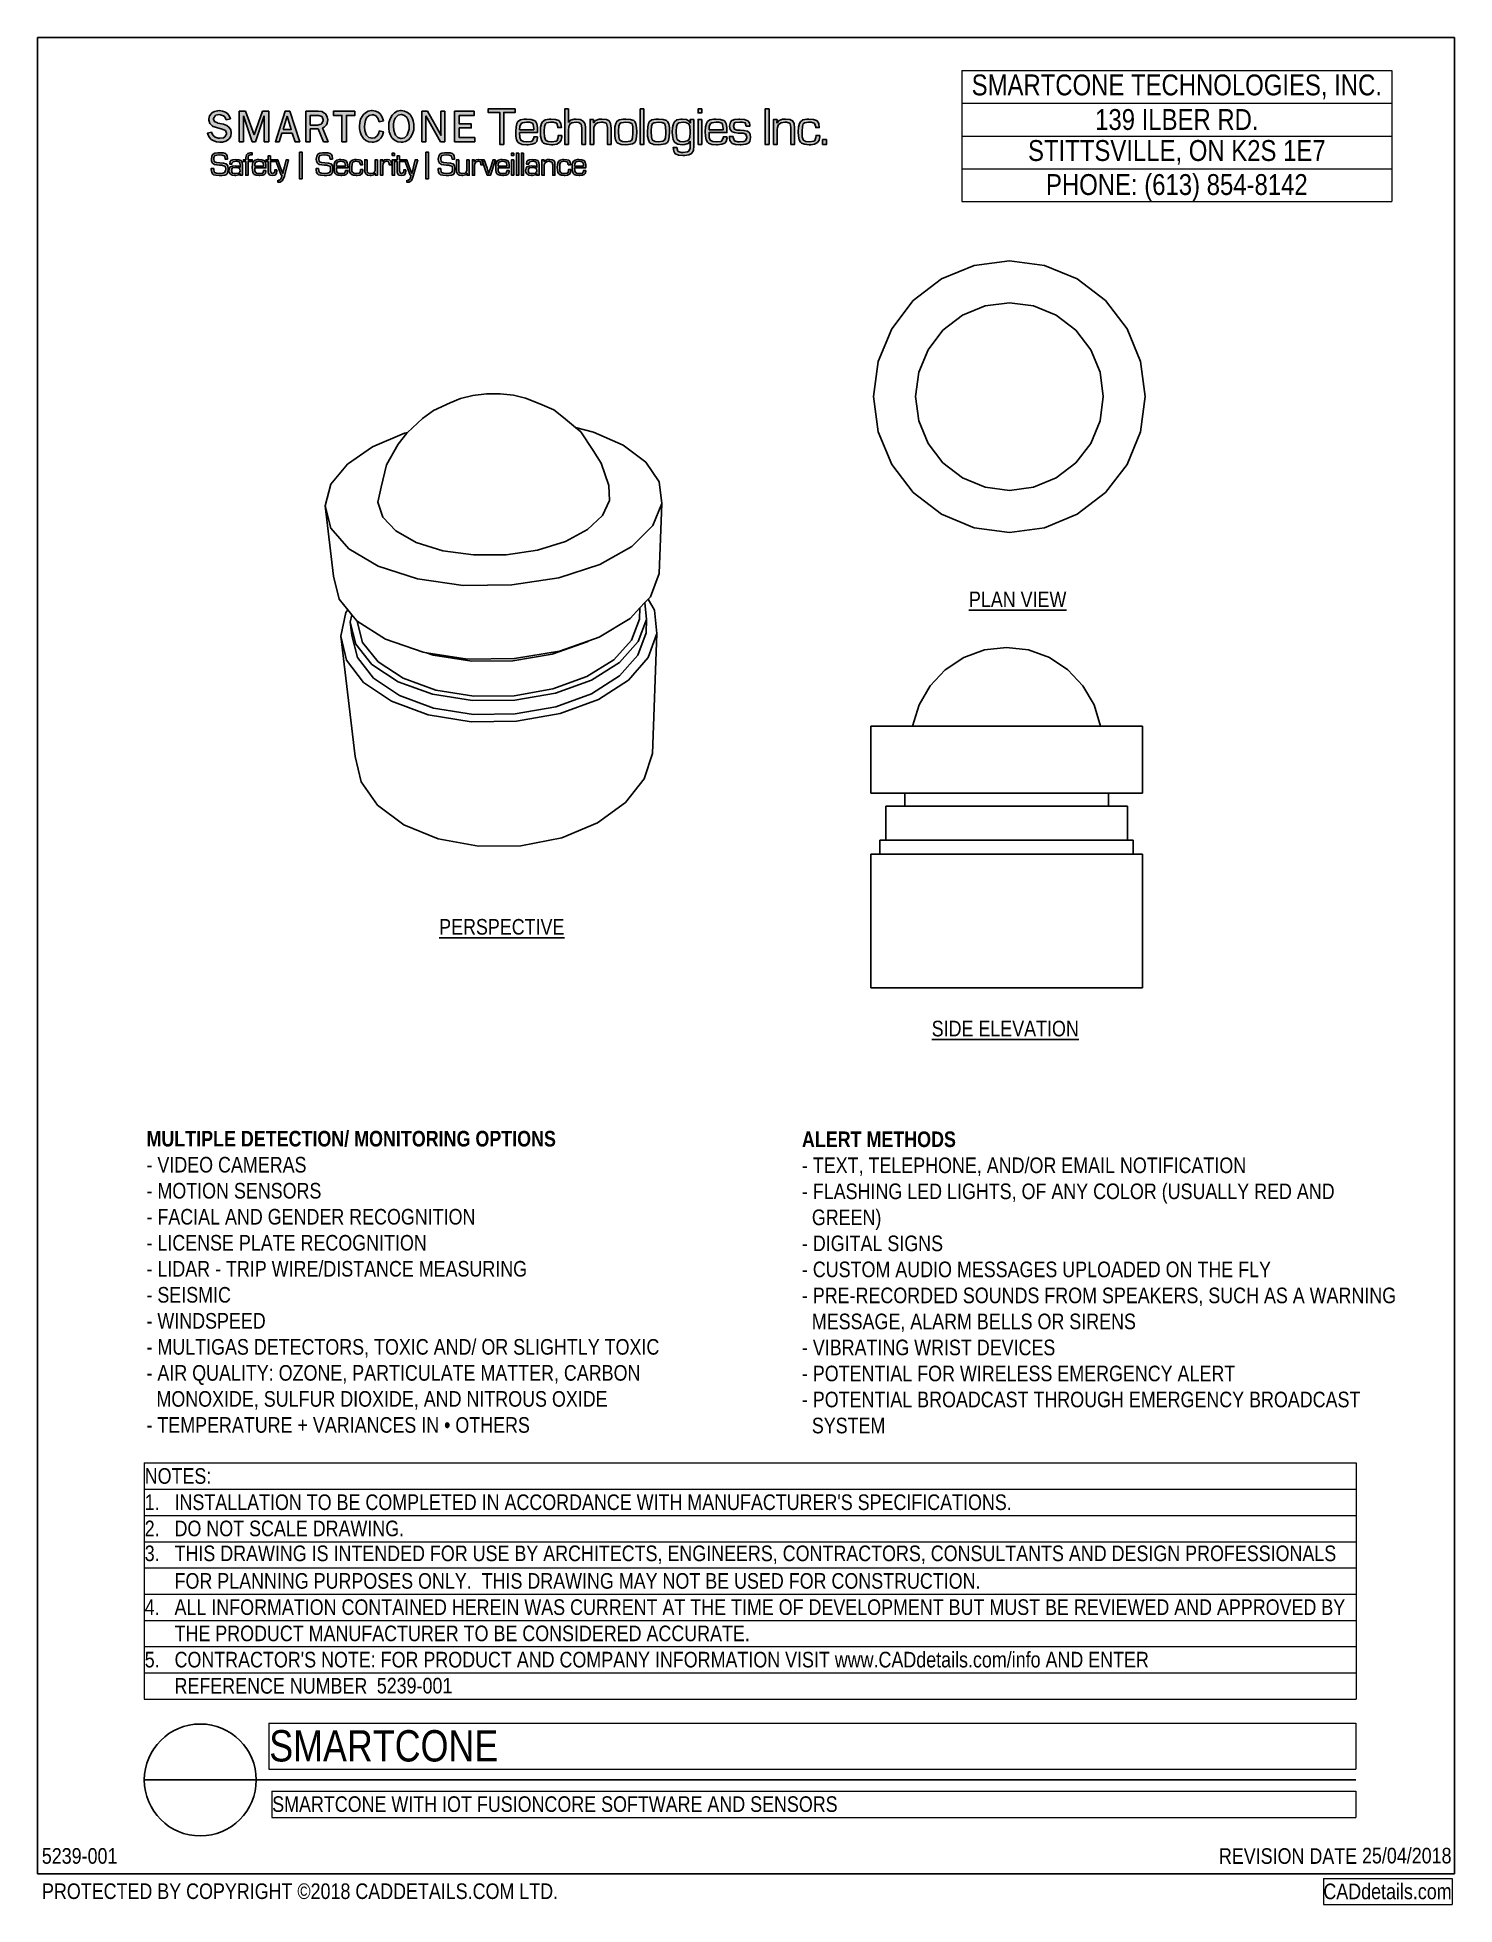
# Model space of a CAD drawing. Extents: x 0 to 216, y -5 to 280.
import ezdxf

# ---------------------------------------------------------------- set-up
doc = ezdxf.new("R2010")
doc.units = 0
doc.header["$LTSCALE"] = 10
doc.header["$MEASUREMENT"] = 0
doc.layers.get('0').update_dxf_attribs({"linetype": 'CONTINUOUS'})
doc.layers.get('Defpoints').update_dxf_attribs({"linetype": 'CONTINUOUS'})
for name, color, linetype in [('5239-LOGO$0$CADdetails-2-FINELIGHT', 2, 'CONTINUOUS'), ('5239-LOGO$0$CADdetails-7-VERYFINE', 7, 'CONTINUOUS'), ('5239-LOGO$0$CADdetails-9-EXTRAFINE', 9, 'CONTINUOUS'), ('5239-LOGO$0$CADdetails-FRAME', 7, 'CONTINUOUS'), ('CADdetails-1-FINE', 1, 'CONTINUOUS'), ('CADdetails-11-VERYFINE', 11, 'CONTINUOUS'), ('CADdetails-2-FINELIGHT', 2, 'CONTINUOUS'), ('CADdetails-7-VERYFINE', 7, 'CONTINUOUS'), ('CADdetails-9-EXTRAFINE', 9, 'CONTINUOUS')]:
    doc.layers.add(name, color=color, linetype=linetype)
doc.styles.add('5239-LOGO$0$CADdetails-DIMENSIONS', font='ARIALN.TTF', dxfattribs={"height": 2.38})
doc.styles.add('5239-LOGO$0$CADdetails-NOTES', font='ARIALN.TTF', dxfattribs={"height": 2.38})
doc.styles.add('CADdetails-DETAILTITLE', font='ARIALN.TTF', dxfattribs={"height": 4.77})
doc.styles.add('CADdetails-NOTES', font='ARIALN.TTF', dxfattribs={"height": 2.38})

msp = doc.modelspace()

# ---------------------------------------------------------------- texts
at = {"layer": 'CADdetails-2-FINELIGHT', "char_height": 2.38, "attachment_point": 1, "style": 'CADdetails-NOTES'}
for s, insert in [('{\\LPLAN VIEW}', (141.98, 195.51)), ('{\\LPERSPECTIVE}', (61.24, 145.58)), ('{\\LSIDE ELEVATION}', (136.3, 130.07))]:
    msp.add_mtext_dynamic_manual_height_columns(s, width=26.5688, gutter_width=11.9, heights=[0], dxfattribs=dict(at, insert=insert))
at = {"layer": 'CADdetails-7-VERYFINE', "char_height": 2.38, "attachment_point": 1, "style": 'CADdetails-NOTES'}
for s, insert, width in [('{\\fArial Narrow|b1|i0|c0|p34;MULTIPLE DETECTION/ MONITORING OPTIONS\\P}- VIDEO CAMERAS \\P- MOTION SENSORS \\P- FACIAL AND GENDER RECOGNITION \\P- LICENSE PLATE RECOGNITION \\P- LIDAR - TRIP WIRE/DISTANCE MEASURING \\P- SEISMIC \\P- WINDSPEED\\P- MULTIGAS DETECTORS, TOXIC AND/ OR SLIGHTLY TOXIC \\P- AIR QUALITY: OZONE, PARTICULATE MATTER, CARBON\\P  MONOXIDE, SULFUR DIOXIDE, AND NITROUS OXIDE \\P- TEMPERATURE + VARIANCES IN • OTHERS', (16.63, 113.28), 83.9535), ('{\\fArial Narrow|b1|i0|c0|p34;ALERT METHODS \\P}- TEXT, TELEPHONE, AND/OR EMAIL NOTIFICATION\\P- FLASHING LED LIGHTS, OF ANY COLOR (USUALLY RED AND\\P  GREEN) \\P- DIGITAL SIGNS\\P- CUSTOM AUDIO MESSAGES UPLOADED ON THE FLY \\P- PRE-RECORDED SOUNDS FROM SPEAKERS, SUCH AS A WARNING\\P  MESSAGE, ALARM BELLS OR SIRENS \\P- VIBRATING WRIST DEVICES \\P- POTENTIAL FOR WIRELESS EMERGENCY ALERT\\P- POTENTIAL BROADCAST THROUGH EMERGENCY BROADCAST\\P  SYSTEM', (116.52, 113.19), 91.9505)]:
    msp.add_mtext(s, dxfattribs=dict(at, insert=insert, width=width))

# ---------------------------------------------------------------- blocks, each defined once
blk = doc.blocks.new('*T1')
at = {"layer": 'Defpoints', "color": 8, "linetype": 'ByBlock', "lineweight": 0, "transparency": 16777216}
for p, q in [((0, 0), (165.2, 0)), ((0, 0), (0, -4)), ((165.2, 0), (165.2, -4)), ((0, -4), (165.2, -4))]:
    blk.add_line(p, q, dxfattribs=at)
at = {"layer": 'CADdetails-1-FINE', "transparency": 16777216, "insert": (0.06, -2), "char_height": 2.38, "width": 165.0809, "attachment_point": 4, "style": 'CADdetails-NOTES'}
blk.add_mtext('SMARTCONE WITH IOT FUSIONCORE SOFTWARE AND SENSORS', dxfattribs=at)
blk = doc.blocks.new('*T2')
at = {"layer": 'Defpoints', "color": 8, "linetype": 'ByBlock', "lineweight": 0, "transparency": 16777216}
for p, q in [((0, 0), (165.65, 0)), ((0, 0), (0, -7)), ((165.65, 0), (165.65, -7)), ((0, -7), (165.65, -7))]:
    blk.add_line(p, q, dxfattribs=at)
at = {"layer": 'CADdetails-2-FINELIGHT', "transparency": 16777216, "insert": (0.06, -3.5), "char_height": 4.77, "width": 165.5323, "attachment_point": 4, "style": 'CADdetails-DETAILTITLE'}
blk.add_mtext('SMARTCONE', dxfattribs=at)
blk = doc.blocks.new('*T4')
at = {"layer": 'Defpoints', "color": 8, "linetype": 'ByBlock', "lineweight": 0, "transparency": 16777216}
for p, q in [((0, 0), (65.57, 0)), ((0, 0), (0, -20)), ((65.57, 0), (65.57, -20)), ((0, -5), (65.57, -5)), ((0, -10), (65.57, -10)), ((0, -15), (65.57, -15)), ((0, -20), (65.57, -20))]:
    blk.add_line(p, q, dxfattribs=at)
at = {"layer": '5239-LOGO$0$CADdetails-2-FINELIGHT', "transparency": 16777216, "char_height": 3.18, "width": 65.4473, "style": '5239-LOGO$0$CADdetails-NOTES'}
for s, insert, attachment_point in [('SMARTCONE TECHNOLOGIES, INC.', (32.78, -2.5), 5), ('139 ILBER RD. ', (32.78, -7.5), 5), ('STITTSVILLE, ON K2S 1E7', (32.78, -12.5), 5), ('PHONE: (613) 854-8142', (32.78, -19.94), 8)]:
    blk.add_mtext(s, dxfattribs=dict(at, insert=insert, attachment_point=attachment_point))
blk = doc.blocks.new('*T5')
at = {"layer": 'Defpoints', "color": 8, "linetype": 'ByBlock', "lineweight": 0, "transparency": 16777216}
for p, q in [((0, 0), (184.71, 0)), ((0, 0), (0, -36)), ((184.71, 0), (184.71, -36)), ((0, -4), (184.71, -4)), ((0, -8), (184.71, -8)), ((0, -12), (184.71, -12)), ((0, -16), (184.71, -16)), ((0, -20), (184.71, -20)), ((0, -24), (184.71, -24)), ((0, -28), (184.71, -28)), ((0, -32), (184.71, -32)), ((0, -36), (184.71, -36))]:
    blk.add_line(p, q, dxfattribs=at)
at = {"transparency": 16777216, "char_height": 2.38, "width": 184.5948, "attachment_point": 4, "style": '5239-LOGO$0$CADdetails-NOTES'}
for s, insert in [('NOTES:', (0.06, -2)), ("1.   INSTALLATION TO BE COMPLETED IN ACCORDANCE WITH MANUFACTURER'S SPECIFICATIONS.", (0.06, -6)), ('2.   DO NOT SCALE DRAWING.', (0.06, -10)), ('3.   THIS DRAWING IS INTENDED FOR USE BY ARCHITECTS, ENGINEERS, CONTRACTORS, CONSULTANTS AND DESIGN PROFESSIONALS', (0.06, -14)), ('      FOR PLANNING PURPOSES ONLY.  THIS DRAWING MAY NOT BE USED FOR CONSTRUCTION.', (0.06, -18)), ('4.   ALL INFORMATION CONTAINED HEREIN WAS CURRENT AT THE TIME OF DEVELOPMENT BUT MUST BE REVIEWED AND APPROVED BY', (0.06, -22)), ('      THE PRODUCT MANUFACTURER TO BE CONSIDERED ACCURATE.', (0.06, -26)), ("5.   CONTRACTOR'S NOTE: FOR PRODUCT AND COMPANY INFORMATION VISIT www.CADdetails.com/info AND ENTER", (0.06, -30)), ('      REFERENCE NUMBER', (0.06, -34))]:
    blk.add_mtext(s, dxfattribs=dict(at, insert=insert))
blk = doc.blocks.new('*T6')
at = {"layer": 'Defpoints', "color": 8, "linetype": 'ByBlock', "lineweight": 0, "transparency": 16777216}
for p, q in [((0, 0), (19.6, 0)), ((0, 0), (0, -4)), ((19.6, 0), (19.6, -4)), ((0, -4), (19.6, -4))]:
    blk.add_line(p, q, dxfattribs=at)
at = {"layer": '5239-LOGO$0$CADdetails-7-VERYFINE', "transparency": 16777216, "insert": (19.54, -2), "char_height": 2.38, "width": 19.4793, "attachment_point": 6, "style": '5239-LOGO$0$CADdetails-NOTES'}
blk.add_mtext('CADdetails.com', dxfattribs=at)
blk = doc.blocks.new('5239-LOGO')
at = {"layer": '5239-LOGO$0$CADdetails-9-EXTRAFINE', "true_color": 0xcd2027}
h = blk.add_hatch(color=242, dxfattribs=at)
h.dxf.hatch_style = 1
h.set_gradient(color1=(205, 32, 39), color2=(205, 32, 39), name='CYLINDER')
h.paths.add_polyline_path([(29.22, 264.51), (29.47, 264.93), (29.56, 265.42), (29.56, 265.46), (29.47, 265.91), (29.24, 266.27), (28.87, 266.55), (28.35, 266.74), (27.48, 266.94), (26.98, 267.18), (26.8, 267.6), (27.12, 268.1), (27.7, 268.23), (27.89, 268.21), (28.37, 268.04), (28.55, 267.88), (28.78, 267.43), (29.42, 267.6), (29.28, 267.92), (29.01, 268.32), (28.66, 268.6), (28.23, 268.77), (27.73, 268.83), (27.5, 268.81), (27, 268.71), (26.58, 268.47), (26.52, 268.41), (26.22, 268.01), (26.13, 267.52), (26.15, 267.35), (26.3, 266.88), (26.34, 266.82), (26.7, 266.46), (26.8, 266.42), (27.3, 266.23), (28.19, 266.02), (28.65, 265.79), (28.86, 265.31), (28.58, 264.82), (28.35, 264.69), (27.82, 264.61), (27.54, 264.63), (27.1, 264.78), (26.76, 265.09), (26.53, 265.54), (25.91, 265.39), (25.97, 265.23), (26.2, 264.79), (26.5, 264.45), (26.88, 264.2), (27.32, 264.05), (27.83, 264), (28.23, 264.02), (28.71, 264.16), (29.11, 264.41)])
h.paths.add_polyline_path([(30.77, 264.09), (31.4, 264.09), (31.4, 268.03), (32.76, 264.09), (33.24, 264.09), (34.58, 268.03), (34.58, 264.09), (35.27, 264.09), (35.27, 268.73), (34.33, 268.73), (33.04, 265.13), (31.73, 268.73), (30.77, 268.73)])
h.paths.add_polyline_path([(36.27, 264.09), (36.85, 264.09), (37.27, 265.41), (38.84, 265.41), (39.29, 264.09), (39.98, 264.09), (38.49, 268.73), (37.75, 268.73)])
h.paths.add_polyline_path([(38.07, 268), (38.7, 265.96), (37.44, 265.96)], flags=16)
h.paths.add_polyline_path([(40.94, 268.73), (40.94, 264.09), (41.6, 264.09), (41.6, 266.04), (42.79, 266.04), (43.61, 264.09), (44.32, 264.09), (43.44, 266.2), (43.73, 266.32), (44.07, 266.67), (44.18, 266.91), (44.28, 267.4), (44.18, 267.88), (43.91, 268.32), (43.76, 268.45), (43.33, 268.67), (42.79, 268.73)])
h.paths.add_polyline_path([(41.6, 268.11), (42.86, 268.11), (43.39, 267.91), (43.59, 267.37), (43.36, 266.86), (43.23, 266.75), (42.72, 266.63), (41.6, 266.63)], flags=16)
h.paths.add_polyline_path([(45.12, 268.73), (45.12, 268.11), (46.41, 268.11), (46.41, 264.09), (47.11, 264.09), (47.11, 268.11), (48.4, 268.11), (48.4, 268.73)])
h.paths.add_polyline_path([(51.59, 268.03), (51.89, 267.68), (52.1, 267.14), (52.75, 267.26), (52.71, 267.42), (52.51, 267.92), (52.25, 268.32), (51.93, 268.6), (51.52, 268.77), (51.05, 268.83), (50.93, 268.83), (50.42, 268.73), (50, 268.51), (49.64, 268.17), (49.48, 267.93), (49.27, 267.51), (49.15, 267.02), (49.11, 266.46), (49.12, 266.11), (49.21, 265.59), (49.37, 265.13), (49.61, 264.71), (49.71, 264.58), (50.06, 264.26), (50.5, 264.06), (51.01, 264), (51.21, 264.01), (51.66, 264.1), (52.03, 264.32), (52.34, 264.63), (52.58, 265.06), (52.75, 265.61), (52.11, 265.74), (52.02, 265.41), (51.77, 264.97), (51.44, 264.7), (51.02, 264.61), (50.54, 264.73), (50.18, 265.09), (50.05, 265.34), (49.91, 265.81), (49.87, 266.38), (49.89, 266.83), (49.99, 267.34), (50.17, 267.74), (50.57, 268.11), (51.15, 268.23)])
h.paths.add_polyline_path([(55.47, 268.83), (55.33, 268.83), (54.85, 268.72), (54.43, 268.49), (54.07, 268.13), (53.91, 267.88), (53.71, 267.44), (53.59, 266.95), (53.55, 266.39), (53.56, 266.1), (53.64, 265.58), (53.8, 265.11), (54.04, 264.69), (54.14, 264.57), (54.51, 264.25), (54.95, 264.06), (55.45, 264), (55.65, 264.01), (56.13, 264.12), (56.54, 264.36), (56.89, 264.73), (57.04, 264.97), (57.24, 265.43), (57.36, 265.91), (57.4, 266.44), (57.38, 266.76), (57.29, 267.28), (57.12, 267.73), (56.86, 268.15), (56.8, 268.24), (56.41, 268.56), (55.97, 268.76)])
h.paths.add_polyline_path([(55.96, 268.11), (56.33, 267.76), (56.48, 267.49), (56.61, 267.03), (56.66, 266.44), (56.64, 266.02), (56.53, 265.53), (56.33, 265.07), (55.93, 264.7), (55.44, 264.59), (54.96, 264.73), (54.6, 265.09), (54.46, 265.35), (54.32, 265.83), (54.28, 266.39), (54.3, 266.82), (54.4, 267.31), (54.61, 267.75), (55, 268.12), (55.48, 268.23)], flags=16)
h.paths.add_polyline_path([(59.2, 268.03), (61.43, 264.09), (62.08, 264.09), (62.08, 268.73), (61.51, 268.73), (61.51, 265.63), (61.51, 265.3), (61.52, 265.06), (59.44, 268.73), (58.62, 268.73), (58.62, 264.09), (59.22, 264.09), (59.22, 267.51), (59.2, 267.8)])
h.paths.add_polyline_path([(64.3, 268.11), (66.59, 268.11), (66.59, 268.73), (63.59, 268.73), (63.59, 264.09), (66.65, 264.09), (66.65, 264.71), (64.3, 264.71), (64.3, 266.2), (66.12, 266.2), (66.12, 266.8), (64.3, 266.8)])
at = {"layer": '5239-LOGO$0$CADdetails-9-EXTRAFINE'}
h = blk.add_hatch(color=256, dxfattribs=at)
h.dxf.hatch_style = 1
h.set_gradient(color2=(0, 0, 0), name='CURVED')
h.paths.add_polyline_path([(72.83, 269.1), (68.69, 269.1), (68.69, 268.55), (70.46, 268.55), (70.46, 263.68), (71.07, 263.68), (71.07, 268.55), (72.83, 268.55)])
h.paths.add_polyline_path([(74.21, 267.52), (73.61, 267.4), (73.23, 267.15), (73.08, 266.88), (72.95, 266.35), (72.91, 265.62), (72.93, 264.95), (73.04, 264.38), (73.23, 264.01), (73.41, 263.86), (73.89, 263.68), (74.61, 263.62), (74.78, 263.62), (75.43, 263.69), (75.87, 263.86), (76.1, 264.1), (76.23, 264.69), (76.22, 264.83), (75.66, 264.83), (75.66, 264.71), (75.66, 264.7), (75.46, 264.21), (75.26, 264.14), (74.58, 264.09), (74.09, 264.13), (73.68, 264.33), (73.68, 264.34), (73.53, 264.74), (73.49, 265.47), (76.22, 265.47), (76.22, 265.78), (76.21, 266.23), (76.1, 266.83), (75.9, 267.2), (75.74, 267.32), (75.25, 267.48), (74.53, 267.53)])
h.paths.add_polyline_path([(74.57, 267.08), (75, 267.06), (75.45, 266.9), (75.55, 266.72), (75.67, 265.91), (73.49, 265.91), (73.53, 266.43), (73.71, 266.86), (73.92, 266.99)], flags=16)
h.paths.add_polyline_path([(76.99, 267.14), (76.83, 266.86), (76.7, 266.32), (76.66, 265.61), (76.69, 264.95), (76.81, 264.38), (76.99, 264.01), (77.15, 263.86), (77.64, 263.69), (78.35, 263.62), (78.57, 263.62), (79.17, 263.73), (79.6, 263.97), (79.85, 264.34), (79.94, 264.85), (79.94, 265.05), (79.39, 265.05), (79.37, 264.71), (79.21, 264.26), (79.05, 264.17), (78.4, 264.09), (77.86, 264.13), (77.44, 264.35), (77.28, 264.81), (77.24, 265.64), (77.3, 266.39), (77.42, 266.8), (77.62, 266.96), (78.23, 267.08), (78.63, 267.06), (79.15, 266.93), (79.35, 266.24), (79.88, 266.24), (79.8, 266.86), (79.53, 267.27), (79.45, 267.32), (78.97, 267.48), (78.27, 267.53), (77.98, 267.52), (77.38, 267.4)])
h.paths.add_polyline_path([(80.94, 269.1), (80.38, 269.1), (80.38, 263.68), (80.94, 263.68), (80.94, 265.82), (81, 266.4), (81.18, 266.83), (81.47, 266.99), (82.13, 267.08), (82.51, 267.03), (82.88, 266.75), (83, 266.22), (83, 266.11), (83, 263.68), (83.56, 263.68), (83.56, 266.11), (83.56, 266.34), (83.46, 266.87), (83.18, 267.24), (82.74, 267.47), (82.13, 267.53), (81.79, 267.52), (81.25, 267.35), (80.94, 266.99)])
h.paths.add_polyline_path([(85.97, 267.08), (86.2, 267.07), (86.75, 266.89), (86.88, 266.24), (86.88, 266.11), (86.88, 263.68), (87.43, 263.68), (87.43, 266.16), (87.35, 266.84), (87.14, 267.26), (86.72, 267.47), (86.04, 267.53), (85.6, 267.51), (85.08, 267.31), (84.76, 266.93), (84.77, 267.48), (84.24, 267.48), (84.24, 263.68), (84.8, 263.68), (84.8, 265.96), (84.81, 266.26), (85.01, 266.71), (85.39, 266.99)])
h.paths.add_polyline_path([(88.67, 267.4), (88.31, 267.18), (88.15, 266.88), (88.03, 266.34), (87.99, 265.58), (88.02, 264.93), (88.13, 264.36), (88.31, 263.98), (88.47, 263.85), (88.95, 263.68), (89.67, 263.62), (90.08, 263.64), (90.68, 263.76), (91.04, 263.98), (91.2, 264.28), (91.32, 264.82), (91.36, 265.58), (91.33, 266.23), (91.23, 266.8), (91.04, 267.18), (90.88, 267.31), (90.39, 267.48), (89.67, 267.53), (89.27, 267.52)])
h.paths.add_polyline_path([(89, 266.99), (89.67, 267.08), (90.19, 267.03), (90.62, 266.84), (90.73, 266.35), (90.78, 265.48), (90.72, 264.7), (90.6, 264.33), (90.35, 264.17), (89.67, 264.09), (89.16, 264.13), (88.73, 264.34), (88.62, 264.82), (88.57, 265.68), (88.63, 266.46), (88.77, 266.84)], flags=16)
h.paths.add_polyline_path([(91.89, 263.68), (92.45, 263.68), (92.45, 269.1), (91.89, 269.1)])
h.paths.add_polyline_path([(93.66, 267.4), (93.3, 267.18), (93.14, 266.88), (93.02, 266.34), (92.98, 265.58), (93.01, 264.93), (93.12, 264.36), (93.3, 263.98), (93.46, 263.85), (93.94, 263.68), (94.66, 263.62), (95.07, 263.64), (95.67, 263.76), (96.03, 263.98), (96.19, 264.28), (96.31, 264.82), (96.35, 265.58), (96.32, 266.23), (96.22, 266.8), (96.03, 267.18), (95.87, 267.31), (95.38, 267.48), (94.66, 267.53), (94.26, 267.52)])
h.paths.add_polyline_path([(94.66, 267.08), (95.18, 267.03), (95.61, 266.83), (95.72, 266.35), (95.77, 265.48), (95.71, 264.7), (95.58, 264.33), (95.34, 264.17), (94.66, 264.09), (94.14, 264.13), (93.73, 264.34), (93.61, 264.82), (93.56, 265.68), (93.62, 266.46), (93.74, 266.84), (93.98, 266.99)], flags=16)
h.paths.add_polyline_path([(99.37, 267.18), (98.93, 267.45), (98.29, 267.53), (98.08, 267.53), (97.48, 267.4), (97.09, 267.12), (96.93, 266.83), (96.81, 266.28), (96.77, 265.55), (96.79, 265.03), (96.89, 264.44), (97.08, 264.04), (97.16, 263.96), (97.6, 263.7), (98.25, 263.62), (98.66, 263.65), (99.2, 263.82), (99.5, 264.17), (99.5, 263.38), (99.49, 263.1), (99.27, 262.64), (99.08, 262.53), (98.42, 262.44), (98.1, 262.45), (97.59, 262.61), (97.45, 263.22), (96.92, 263.22), (96.99, 262.67), (97.23, 262.24), (97.25, 262.23), (97.69, 262.04), (98.38, 261.99), (98.68, 261.99), (99.29, 262.09), (99.7, 262.29), (99.74, 262.33), (99.98, 262.77), (100.06, 263.44), (100.06, 267.48), (99.5, 267.48), (99.53, 266.94)])
h.paths.add_polyline_path([(97.76, 266.98), (98.4, 267.08), (98.85, 267.03), (99.27, 266.8), (99.43, 266.39), (99.49, 265.67), (99.47, 265.47), (99.42, 264.79), (99.27, 264.4), (99.02, 264.2), (98.4, 264.09), (97.96, 264.13), (97.53, 264.38), (97.4, 264.85), (97.35, 265.59), (97.36, 265.7), (97.41, 266.39), (97.55, 266.8)], flags=16)
h.paths.add_polyline_path([(101.26, 267.48), (100.7, 267.48), (100.7, 263.68), (101.26, 263.68)])
h.paths.add_polyline_path([(101.26, 269.1), (100.7, 269.1), (100.7, 268.48), (101.26, 268.48)])
h.paths.add_polyline_path([(102.49, 267.4), (102.11, 267.15), (101.96, 266.88), (101.83, 266.35), (101.78, 265.62), (101.82, 264.95), (101.92, 264.38), (102.11, 264.01), (102.29, 263.86), (102.77, 263.68), (103.49, 263.62), (103.67, 263.62), (104.32, 263.69), (104.76, 263.86), (104.98, 264.1), (105.12, 264.69), (105.1, 264.83), (104.54, 264.83), (104.54, 264.71), (104.54, 264.7), (104.34, 264.21), (104.14, 264.14), (103.47, 264.09), (102.97, 264.13), (102.56, 264.33), (102.56, 264.34), (102.41, 264.74), (102.37, 265.47), (105.1, 265.47), (105.1, 265.78), (105.09, 266.23), (104.98, 266.83), (104.78, 267.2), (104.62, 267.32), (104.13, 267.48), (103.4, 267.53), (103.09, 267.52)])
h.paths.add_polyline_path([(103.45, 267.08), (103.88, 267.06), (104.33, 266.9), (104.44, 266.72), (104.56, 265.91), (102.37, 265.91), (102.41, 266.43), (102.59, 266.86), (102.8, 266.99)], flags=16)
h.paths.add_polyline_path([(106.38, 267.03), (107.04, 267.08), (107.42, 267.07), (107.88, 266.98), (108.04, 266.48), (108.6, 266.48), (108.6, 266.63), (108.53, 266.95), (108.27, 267.28), (107.79, 267.47), (107.08, 267.53), (106.91, 267.53), (106.25, 267.48), (105.83, 267.32), (105.62, 267.08), (105.51, 266.47), (105.59, 265.95), (105.91, 265.58), (106.25, 265.47), (106.8, 265.39), (107.58, 265.37), (107.95, 265.26), (108.13, 264.73), (107.91, 264.22), (107.68, 264.14), (106.81, 264.07), (106.25, 264.21), (106, 264.89), (105.47, 264.89), (105.47, 264.69), (105.53, 264.26), (105.83, 263.85), (105.91, 263.8), (106.41, 263.66), (107.11, 263.62), (107.28, 263.62), (107.95, 263.69), (108.36, 263.86), (108.59, 264.13), (108.71, 264.74), (108.71, 264.85), (108.57, 265.37), (108.23, 265.7), (107.67, 265.82), (107.11, 265.85), (106.66, 265.87), (106.27, 266), (106.1, 266.48), (106.26, 266.98)])
h = blk.add_hatch(color=256, dxfattribs=at)
h.dxf.hatch_style = 1
h.set_gradient(color2=(0, 0, 0), name='CURVED')
h.paths.add_polyline_path([(111.51, 269.1), (110.9, 269.1), (110.9, 263.68), (111.51, 263.68)])
h.paths.add_polyline_path([(112.21, 263.68), (112.75, 263.68), (112.75, 265.96), (112.78, 266.26), (112.96, 266.71), (113.35, 266.99), (113.94, 267.08), (114.16, 267.07), (114.7, 266.9), (114.84, 266.24), (114.84, 266.11), (114.84, 263.68), (115.4, 263.68), (115.4, 266.16), (115.32, 266.84), (115.11, 267.26), (114.68, 267.47), (114, 267.53), (113.55, 267.51), (113.03, 267.31), (112.72, 266.93), (112.74, 267.48), (112.21, 267.48)])
h.paths.add_polyline_path([(116.13, 266.86), (116, 266.32), (115.96, 265.61), (115.98, 264.95), (116.09, 264.38), (116.29, 264.01), (116.45, 263.86), (116.94, 263.69), (117.63, 263.62), (117.86, 263.62), (118.46, 263.73), (118.9, 263.97), (119.15, 264.34), (119.24, 264.85), (119.23, 265.05), (118.67, 265.05), (118.66, 264.71), (118.51, 264.26), (118.35, 264.17), (117.7, 264.09), (117.14, 264.13), (116.73, 264.35), (116.58, 264.81), (116.54, 265.64), (116.6, 266.39), (116.72, 266.8), (116.9, 266.96), (117.53, 267.08), (117.93, 267.06), (118.43, 266.93), (118.65, 266.24), (119.16, 266.24), (119.08, 266.86), (118.83, 267.27), (118.75, 267.32), (118.27, 267.48), (117.57, 267.53), (117.26, 267.52), (116.68, 267.4), (116.29, 267.14)])
h.paths.add_polyline_path([(119.68, 263.68), (120.29, 263.68), (120.29, 264.41), (119.68, 264.41)])
h = blk.add_hatch(color=256, dxfattribs=at)
h.dxf.hatch_style = 1
h.set_gradient(color2=(0, 0, 0), name='CURVED')
h.paths.add_polyline_path([(28.65, 262.28), (28.3, 262.37), (27.78, 262.4), (27.48, 262.39), (27.05, 262.33), (26.77, 262.2), (26.74, 262.19), (26.58, 261.89), (26.52, 261.43), (26.56, 261.12), (26.7, 260.82), (26.98, 260.62), (27.38, 260.54), (27.77, 260.51), (28.17, 260.5), (28.23, 260.48), (28.59, 260.38), (28.61, 260.35), (28.7, 259.97), (28.67, 259.66), (28.54, 259.37), (28.26, 259.29), (27.73, 259.26), (27.32, 259.27), (27.02, 259.37), (26.94, 259.47), (26.88, 259.94), (26.88, 260.02), (26.5, 260.02), (26.5, 259.87), (26.5, 259.85), (26.57, 259.39), (26.74, 259.13), (26.86, 259.06), (27.21, 258.97), (27.71, 258.94), (28.14, 258.95), (28.55, 259.01), (28.82, 259.11), (28.86, 259.15), (29.01, 259.45), (29.06, 259.93), (29.01, 260.4), (28.85, 260.67), (28.73, 260.74), (28.37, 260.83), (27.83, 260.88), (27.82, 260.88), (27.29, 260.92), (27.02, 261), (26.97, 261.07), (26.89, 261.49), (26.9, 261.67), (27.06, 261.97), (27.33, 262.05), (27.83, 262.08), (28.17, 262.05), (28.49, 261.96), (28.55, 261.88), (28.62, 261.44), (28.99, 261.44), (28.99, 261.49), (28.94, 261.95), (28.77, 262.21)])
h.paths.add_polyline_path([(31.03, 261.22), (30.72, 261.34), (30.23, 261.38), (29.8, 261.35), (29.5, 261.24), (29.39, 261.11), (29.31, 260.68), (29.66, 260.68), (29.66, 260.75), (29.66, 260.82), (29.84, 261.04), (30.3, 261.11), (30.44, 261.11), (30.79, 260.99), (30.84, 260.91), (30.89, 260.46), (30.89, 260.18), (30.89, 260.16), (30.88, 260.19), (30.63, 260.36), (30.14, 260.42), (29.72, 260.38), (29.4, 260.26), (29.28, 260.08), (29.2, 259.66), (29.23, 259.45), (29.38, 259.17), (29.67, 258.99), (30.11, 258.94), (30.24, 258.94), (30.65, 259.02), (30.92, 259.23), (30.92, 259.22), (30.89, 258.97), (31.24, 258.97), (31.24, 260.54), (31.2, 260.91), (31.04, 261.2)])
h.paths.add_polyline_path([(30.78, 260.04), (30.92, 259.67), (30.88, 259.49), (30.64, 259.29), (30.18, 259.22), (30.04, 259.22), (29.69, 259.32), (29.58, 259.7), (29.7, 260.06), (29.76, 260.1), (30.22, 260.15), (30.43, 260.14)], flags=16)
h.paths.add_polyline_path([(32.74, 261.35), (32.12, 261.35), (32.12, 261.73), (32.17, 261.97), (32.49, 262.11), (32.74, 262.09), (32.74, 262.39), (32.49, 262.4), (32.45, 262.4), (32.08, 262.31), (31.85, 262.08), (31.77, 261.69), (31.77, 261.35), (31.41, 261.35), (31.41, 261.06), (31.77, 261.06), (31.77, 258.97), (32.12, 258.97), (32.12, 261.06), (32.74, 261.06)])
h.paths.add_polyline_path([(34.53, 261.24), (34.22, 261.35), (33.77, 261.38), (33.57, 261.38), (33.2, 261.3), (32.96, 261.14), (32.86, 260.98), (32.78, 260.64), (32.76, 260.18), (32.77, 259.77), (32.84, 259.41), (32.96, 259.18), (33.06, 259.09), (33.37, 258.97), (33.82, 258.94), (33.93, 258.94), (34.34, 258.98), (34.61, 259.09), (34.75, 259.23), (34.83, 259.61), (34.83, 259.69), (34.47, 259.69), (34.47, 259.62), (34.47, 259.61), (34.35, 259.3), (34.23, 259.26), (33.81, 259.22), (33.5, 259.25), (33.24, 259.38), (33.14, 259.63), (33.12, 260.1), (34.83, 260.1), (34.83, 260.28), (34.82, 260.56), (34.75, 260.94), (34.62, 261.18)])
h.paths.add_polyline_path([(34.06, 261.08), (34.34, 260.98), (34.41, 260.87), (34.47, 260.47), (34.47, 260.36), (33.13, 260.36), (33.14, 260.68), (33.25, 260.96), (33.38, 261.04), (33.79, 261.1)], flags=16)
h.paths.add_polyline_path([(36.3, 261.35), (35.51, 261.35), (35.51, 261.92), (35.16, 261.92), (35.16, 261.35), (34.85, 261.35), (34.85, 261.06), (35.16, 261.06), (35.16, 259.61), (35.16, 259.51), (35.22, 259.23), (35.44, 259.01), (35.86, 258.94), (36.23, 259.01), (36.44, 259.25), (36.52, 259.63), (36.52, 259.82), (36.2, 259.82), (36.19, 259.69), (36.19, 259.57), (36.15, 259.38), (35.86, 259.22), (35.66, 259.27), (35.51, 259.61), (35.51, 261.06), (36.4, 261.06)])
h.paths.add_polyline_path([(36.67, 261.35), (36.43, 261.35), (36.43, 261.06), (36.4, 261.06), (37.16, 258.97), (37.29, 258.97), (37.27, 258.87), (37.2, 258.65), (37.05, 258.33), (36.77, 258.2), (36.65, 258.21), (36.65, 257.92), (36.83, 257.9), (36.99, 257.92), (37.32, 258.1), (37.48, 258.37), (37.64, 258.83), (38.3, 261.35), (37.93, 261.35), (37.67, 260.28), (37.53, 259.77), (37.47, 259.5), (37.41, 259.23), (37.4, 259.23), (37.31, 259.5), (37.21, 259.77), (37.03, 260.28)])
h.paths.add_polyline_path([(40.35, 262.51), (39.93, 262.51), (39.93, 258.44), (40.35, 258.44)])
h.paths.add_polyline_path([(44.76, 262.21), (44.64, 262.28), (44.29, 262.37), (43.76, 262.4), (43.47, 262.39), (43.04, 262.33), (42.76, 262.2), (42.73, 262.19), (42.58, 261.89), (42.51, 261.43), (42.55, 261.12), (42.69, 260.82), (42.97, 260.62), (43.37, 260.54), (43.75, 260.51), (44.14, 260.5), (44.22, 260.48), (44.58, 260.38), (44.6, 260.35), (44.69, 259.97), (44.66, 259.66), (44.53, 259.37), (44.25, 259.29), (43.72, 259.26), (43.29, 259.27), (43.01, 259.37), (42.93, 259.47), (42.87, 259.94), (42.87, 260.02), (42.5, 260.02), (42.5, 259.87), (42.5, 259.85), (42.55, 259.39), (42.73, 259.13), (42.84, 259.06), (43.2, 258.97), (43.71, 258.94), (44.13, 258.95), (44.54, 259.01), (44.81, 259.11), (44.85, 259.15), (45, 259.45), (45.05, 259.93), (45, 260.4), (44.84, 260.67), (44.72, 260.74), (44.36, 260.83), (43.83, 260.88), (43.81, 260.88), (43.28, 260.92), (43.01, 261), (42.95, 261.07), (42.88, 261.49), (42.89, 261.67), (43.05, 261.97), (43.32, 262.05), (43.83, 262.08), (44.16, 262.05), (44.46, 261.96), (44.53, 261.88), (44.61, 261.44), (44.98, 261.44), (44.98, 261.49), (44.93, 261.95)])
h.paths.add_polyline_path([(46.99, 261.24), (46.67, 261.35), (46.23, 261.38), (46.03, 261.38), (45.66, 261.3), (45.42, 261.14), (45.33, 260.98), (45.24, 260.64), (45.21, 260.18), (45.24, 259.77), (45.3, 259.41), (45.42, 259.18), (45.53, 259.09), (45.83, 258.97), (46.27, 258.94), (46.39, 258.94), (46.81, 258.98), (47.07, 259.09), (47.22, 259.23), (47.3, 259.61), (47.3, 259.69), (46.94, 259.69), (46.94, 259.62), (46.94, 259.61), (46.81, 259.3), (46.69, 259.26), (46.26, 259.22), (45.97, 259.25), (45.7, 259.38), (45.61, 259.63), (45.58, 260.1), (47.3, 260.1), (47.3, 260.28), (47.28, 260.56), (47.22, 260.94), (47.08, 261.18)])
h.paths.add_polyline_path([(46.26, 261.1), (46.53, 261.08), (46.81, 260.98), (46.87, 260.87), (46.94, 260.47), (46.94, 260.36), (45.58, 260.36), (45.61, 260.68), (45.71, 260.96), (45.85, 261.04)], flags=16)
h.paths.add_polyline_path([(48.55, 261.1), (48.79, 261.08), (49.09, 261), (49.12, 260.98), (49.23, 260.63), (49.23, 260.58), (49.57, 260.58), (49.52, 260.96), (49.36, 261.22), (49.31, 261.26), (49.01, 261.35), (48.57, 261.38), (48.39, 261.38), (48.02, 261.3), (47.78, 261.14), (47.67, 260.96), (47.59, 260.62), (47.56, 260.16), (47.58, 259.77), (47.64, 259.41), (47.76, 259.18), (47.87, 259.09), (48.18, 258.97), (48.61, 258.94), (48.76, 258.94), (49.13, 259.01), (49.4, 259.15), (49.56, 259.38), (49.61, 259.7), (49.61, 259.83), (49.27, 259.83), (49.25, 259.62), (49.16, 259.33), (49.07, 259.27), (48.65, 259.22), (48.31, 259.26), (48.06, 259.38), (48.04, 259.41), (47.95, 259.67), (47.92, 260.14), (47.92, 260.23), (47.96, 260.67), (48.04, 260.92), (48.16, 261.02)])
h.paths.add_polyline_path([(50.24, 261.35), (49.89, 261.35), (49.89, 259.77), (49.92, 259.5), (50.06, 259.18), (50.33, 258.99), (50.73, 258.94), (50.86, 258.94), (51.26, 259.05), (51.5, 259.29), (51.5, 259.27), (51.49, 258.97), (51.83, 258.97), (51.83, 261.35), (51.49, 261.35), (51.49, 259.98), (51.46, 259.71), (51.33, 259.39), (51.2, 259.3), (50.77, 259.22), (50.7, 259.22), (50.34, 259.33), (50.32, 259.35), (50.24, 259.77)])
h.paths.add_polyline_path([(52.9, 261.03), (53.23, 261.11), (53.48, 261.06), (53.63, 260.75), (53.62, 260.62), (53.62, 260.56), (53.95, 260.56), (53.96, 260.72), (53.9, 261.08), (53.67, 261.32), (53.3, 261.4), (52.89, 261.32), (52.62, 261.07), (52.65, 261.35), (52.3, 261.35), (52.3, 258.97), (52.65, 258.97), (52.65, 260.39), (52.7, 260.76)])
h.paths.add_polyline_path([(54.43, 261.35), (54.08, 261.35), (54.08, 258.97), (54.43, 258.97)])
h.paths.add_polyline_path([(54.43, 262.36), (54.08, 262.36), (54.08, 261.97), (54.43, 261.97)])
h.paths.add_polyline_path([(55.96, 261.35), (55.17, 261.35), (55.17, 261.92), (54.83, 261.92), (54.83, 261.35), (54.51, 261.35), (54.51, 261.06), (54.83, 261.06), (54.83, 259.61), (54.83, 259.51), (54.88, 259.23), (55.11, 259.01), (55.52, 258.94), (55.89, 259.01), (56.1, 259.25), (56.18, 259.63), (56.18, 259.82), (55.87, 259.82), (55.85, 259.69), (55.85, 259.57), (55.81, 259.38), (55.52, 259.22), (55.32, 259.27), (55.17, 259.61), (55.17, 261.06), (56.06, 261.06)])
h.paths.add_polyline_path([(56.33, 261.35), (56.09, 261.35), (56.09, 261.06), (56.06, 261.06), (56.82, 258.97), (56.96, 258.97), (56.93, 258.87), (56.86, 258.65), (56.72, 258.33), (56.44, 258.2), (56.32, 258.21), (56.32, 257.92), (56.49, 257.9), (56.65, 257.92), (56.98, 258.1), (57.14, 258.37), (57.3, 258.83), (57.97, 261.35), (57.59, 261.35), (57.33, 260.28), (57.2, 259.77), (57.13, 259.5), (57.08, 259.23), (57.06, 259.23), (56.97, 259.5), (56.88, 259.77), (56.69, 260.28)])
h = blk.add_hatch(color=256, dxfattribs=at)
h.dxf.hatch_style = 1
h.set_gradient(color2=(0, 0, 0), name='CURVED')
h.paths.add_polyline_path([(59.18, 258.44), (59.59, 258.44), (59.59, 262.51), (59.18, 262.51)])
h = blk.add_hatch(color=256, dxfattribs=at)
h.dxf.hatch_style = 1
h.set_gradient(color2=(0, 0, 0), name='CURVED')
h.paths.add_polyline_path([(63.21, 261.44), (63.58, 261.44), (63.58, 261.49), (63.53, 261.95), (63.36, 262.21), (63.24, 262.28), (62.89, 262.37), (62.36, 262.4), (62.06, 262.39), (61.64, 262.33), (61.36, 262.2), (61.33, 262.19), (61.17, 261.89), (61.11, 261.43), (61.15, 261.12), (61.29, 260.82), (61.57, 260.62), (61.97, 260.54), (62.36, 260.51), (62.78, 260.5), (63.19, 260.38), (63.29, 259.97), (63.26, 259.66), (63.13, 259.37), (62.85, 259.29), (62.32, 259.26), (61.89, 259.27), (61.61, 259.37), (61.53, 259.47), (61.45, 260.02), (61.09, 260.02), (61.09, 259.85), (61.16, 259.39), (61.33, 259.13), (61.44, 259.06), (61.8, 258.97), (62.3, 258.94), (62.73, 258.95), (63.14, 259.01), (63.41, 259.11), (63.45, 259.15), (63.59, 259.45), (63.65, 259.93), (63.59, 260.4), (63.44, 260.67), (63.32, 260.74), (62.96, 260.83), (62.46, 260.88), (61.88, 260.92), (61.55, 261.02), (61.46, 261.61), (61.65, 261.97), (61.92, 262.05), (62.42, 262.08), (62.76, 262.05), (63.12, 261.95)])
h.paths.add_polyline_path([(64.23, 261.35), (63.89, 261.35), (63.89, 259.77), (63.9, 259.5), (64.05, 259.18), (64.31, 258.99), (64.71, 258.94), (64.86, 258.94), (65.26, 259.05), (65.5, 259.3), (65.47, 258.97), (65.82, 258.97), (65.82, 261.35), (65.47, 261.35), (65.47, 259.98), (65.46, 259.71), (65.32, 259.39), (65.19, 259.3), (64.72, 259.21), (64.32, 259.33), (64.23, 259.77)])
h.paths.add_polyline_path([(66.3, 258.97), (66.64, 258.97), (66.64, 260.39), (66.69, 260.76), (66.88, 261.03), (67.23, 261.11), (67.48, 261.06), (67.61, 260.75), (67.61, 260.56), (67.94, 260.56), (67.94, 260.72), (67.93, 260.79), (67.81, 261.16), (67.67, 261.32), (67.29, 261.4), (67.28, 261.4), (66.88, 261.32), (66.6, 261.05), (66.64, 261.35), (66.3, 261.35)])
h.paths.add_polyline_path([(67.88, 261.08), (67.93, 260.79), (68.54, 258.97), (69.04, 258.97), (69.83, 261.35), (69.45, 261.35), (69.05, 260.04), (68.92, 259.65), (68.86, 259.45), (68.79, 259.22), (68.73, 259.45), (68.66, 259.65), (68.53, 260.06), (68.1, 261.35), (67.75, 261.35), (67.81, 261.16)])
h.paths.add_polyline_path([(70.05, 261.14), (69.95, 260.98), (69.87, 260.64), (69.85, 260.18), (69.86, 259.77), (69.93, 259.41), (70.05, 259.18), (70.17, 259.09), (70.47, 258.97), (70.91, 258.94), (71.02, 258.94), (71.43, 258.98), (71.7, 259.09), (71.84, 259.23), (71.92, 259.61), (71.92, 259.69), (71.56, 259.69), (71.56, 259.62), (71.56, 259.61), (71.44, 259.3), (71.32, 259.26), (70.9, 259.22), (70.59, 259.25), (70.34, 259.38), (70.33, 259.38), (70.25, 259.63), (70.21, 260.1), (71.92, 260.1), (71.92, 260.28), (71.91, 260.56), (71.84, 260.94), (71.72, 261.18), (71.62, 261.24), (71.31, 261.35), (70.86, 261.38), (70.66, 261.38), (70.29, 261.3)])
h.paths.add_polyline_path([(70.34, 260.96), (70.49, 261.04), (70.89, 261.1), (71.15, 261.08), (71.44, 260.98), (71.51, 260.87), (71.58, 260.36), (70.22, 260.36), (70.23, 260.68)], flags=16)
h.paths.add_polyline_path([(72.61, 261.35), (72.27, 261.35), (72.27, 258.97), (72.61, 258.97)])
h.paths.add_polyline_path([(72.27, 261.97), (72.61, 261.97), (72.61, 262.36), (72.27, 262.36)])
h.paths.add_polyline_path([(73.36, 262.36), (73.01, 262.36), (73.01, 258.97), (73.36, 258.97)])
h.paths.add_polyline_path([(73.76, 262.36), (73.76, 258.97), (74.1, 258.97), (74.1, 262.36)])
h.paths.add_polyline_path([(75.06, 261.04), (75.62, 261.12), (76.05, 260.97), (76.11, 260.46), (76.11, 260.18), (76.11, 260.16), (76.1, 260.19), (75.85, 260.36), (75.36, 260.42), (74.94, 260.38), (74.62, 260.26), (74.5, 260.08), (74.42, 259.66), (74.45, 259.45), (74.6, 259.17), (74.89, 258.99), (75.33, 258.94), (75.46, 258.94), (75.87, 259.02), (76.14, 259.23), (76.11, 258.97), (76.46, 258.97), (76.46, 260.54), (76.42, 260.91), (76.26, 261.2), (76.25, 261.22), (75.94, 261.34), (75.45, 261.38), (75.02, 261.35), (74.72, 261.24), (74.61, 261.11), (74.53, 260.68), (74.88, 260.68), (74.88, 260.75), (74.88, 260.82)])
h.paths.add_polyline_path([(75.43, 260.15), (75.65, 260.14), (76, 260.04), (76.13, 259.67), (76.09, 259.49), (75.85, 259.29), (75.31, 259.21), (74.91, 259.32), (74.8, 259.7), (74.93, 260.09)], flags=16)
h.paths.add_polyline_path([(78.55, 260.58), (78.55, 260.48), (78.55, 258.97), (78.89, 258.97), (78.89, 260.52), (78.85, 260.95), (78.73, 261.19), (78.44, 261.34), (78.03, 261.38), (77.75, 261.36), (77.42, 261.24), (77.22, 261), (77.23, 261.35), (76.9, 261.35), (76.9, 258.97), (77.24, 258.97), (77.24, 260.54), (77.38, 260.87), (77.62, 261.03), (77.98, 261.1), (78.12, 261.08), (78.46, 260.98)])
h.paths.add_polyline_path([(80.48, 261.08), (80.8, 260.99), (80.92, 260.58), (81.26, 260.58), (81.21, 260.96), (81.05, 261.22), (81, 261.26), (80.69, 261.35), (80.25, 261.38), (80.06, 261.38), (79.69, 261.3), (79.45, 261.14), (79.36, 260.96), (79.27, 260.62), (79.24, 260.16), (79.27, 259.77), (79.33, 259.41), (79.45, 259.18), (79.56, 259.09), (79.86, 258.97), (80.3, 258.94), (80.44, 258.94), (80.81, 259.01), (81.09, 259.15), (81.25, 259.38), (81.3, 259.7), (81.3, 259.83), (80.94, 259.83), (80.94, 259.62), (80.84, 259.33), (80.74, 259.27), (80.33, 259.22), (79.98, 259.26), (79.72, 259.39), (79.64, 259.67), (79.61, 260.19), (79.64, 260.67), (79.72, 260.92), (79.84, 261.02), (80.22, 261.1)])
h.paths.add_polyline_path([(81.95, 261.3), (81.71, 261.14), (81.61, 260.98), (81.53, 260.64), (81.5, 260.18), (81.53, 259.77), (81.59, 259.41), (81.71, 259.18), (81.82, 259.09), (82.13, 258.97), (82.57, 258.94), (82.69, 258.94), (83.08, 258.98), (83.36, 259.09), (83.5, 259.23), (83.59, 259.61), (83.58, 259.69), (83.23, 259.69), (83.23, 259.62), (83.23, 259.61), (83.1, 259.3), (82.98, 259.26), (82.55, 259.22), (82.25, 259.25), (81.99, 259.38), (81.9, 259.63), (81.87, 260.1), (83.58, 260.1), (83.58, 260.28), (83.58, 260.56), (83.51, 260.94), (83.38, 261.18), (83.27, 261.24), (82.96, 261.35), (82.51, 261.38), (82.33, 261.38)])
h.paths.add_polyline_path([(82.14, 261.04), (82.55, 261.1), (82.82, 261.08), (83.1, 260.98), (83.16, 260.87), (83.23, 260.36), (81.87, 260.36), (81.9, 260.68), (82.01, 260.96)], flags=16)
at = {"layer": '5239-LOGO$0$CADdetails-9-EXTRAFINE', "color": 242, "true_color": 0xcd2027}
blk.add_line((28.58, 264.82), (28.35, 264.69), dxfattribs=at)
for points in [[(27.73, 268.83), (27.5, 268.81), (27, 268.71), (26.58, 268.47), (26.52, 268.41), (26.22, 268.01), (26.13, 267.52), (26.15, 267.35), (26.3, 266.88), (26.34, 266.82), (26.7, 266.46), (26.8, 266.42), (27.3, 266.23), (28.19, 266.02), (28.65, 265.79), (28.83, 265.38), (28.82, 265.23), (28.58, 264.82)], [(29.22, 264.51), (29.47, 264.93), (29.56, 265.42), (29.56, 265.46), (29.47, 265.91), (29.24, 266.27), (28.87, 266.55), (28.35, 266.74), (27.5, 266.94), (27.46, 266.95), (26.98, 267.18), (26.82, 267.55), (26.84, 267.65), (27.09, 268.05), (27.21, 268.12), (27.7, 268.23)], [(27.7, 268.23), (27.89, 268.21), (28.37, 268.04), (28.55, 267.88), (28.78, 267.43), (29.42, 267.6), (29.28, 267.92), (29.01, 268.32)], [(27.7, 268.23), (27.89, 268.21), (28.37, 268.04), (28.55, 267.88), (28.78, 267.43), (29.42, 267.6), (29.28, 267.92), (29.01, 268.32)], [(29.01, 268.32), (28.66, 268.6), (28.23, 268.77), (27.73, 268.83)], [(31.73, 268.73), (30.77, 268.73), (30.77, 264.09), (31.4, 264.09), (31.4, 268.03)], [(31.4, 268.03), (32.76, 264.09)], [(31.4, 268.03), (32.76, 264.09)], [(33.04, 265.13), (31.73, 268.73)], [(33.04, 265.13), (31.73, 268.73)], [(32.76, 264.09), (33.24, 264.09), (34.58, 268.03)], [(35.27, 268.73), (34.33, 268.73), (33.04, 265.13)], [(34.58, 268.03), (34.58, 264.09), (35.27, 264.09), (35.27, 268.73)], [(34.58, 268.03), (34.58, 264.09), (35.27, 264.09), (35.27, 268.73)], [(38.49, 268.73), (37.75, 268.73), (36.27, 264.09), (36.85, 264.09), (37.27, 265.41), (38.84, 265.41)], [(38.07, 268), (38.7, 265.96), (37.44, 265.96)], [(37.44, 265.96), (38.07, 268)], [(38.84, 265.41), (39.29, 264.09), (39.98, 264.09), (38.49, 268.73)], [(42.79, 268.73), (40.94, 268.73), (40.94, 264.09), (41.6, 264.09), (41.6, 266.04), (42.79, 266.04)], [(41.6, 266.63), (41.6, 268.11), (42.79, 268.11)], [(42.79, 268.11), (42.89, 268.09), (43.35, 267.92), (43.4, 267.87), (43.57, 267.42), (43.56, 267.31), (43.36, 266.86), (43.23, 266.75), (42.72, 266.63), (41.6, 266.63)], [(42.79, 268.11), (42.89, 268.09), (43.35, 267.92), (43.4, 267.87), (43.57, 267.42), (43.56, 267.31), (43.36, 266.86), (43.23, 266.75), (42.72, 266.63), (41.6, 266.63)], [(43.91, 268.32), (43.76, 268.45), (43.33, 268.67), (42.79, 268.73)], [(43.73, 266.32), (44.07, 266.67), (44.18, 266.91), (44.28, 267.4), (44.18, 267.88), (43.91, 268.32)], [(43.73, 266.32), (44.07, 266.67), (44.18, 266.91), (44.28, 267.4), (44.18, 267.88), (43.91, 268.32)], [(51.05, 268.83), (50.93, 268.83), (50.42, 268.73), (50, 268.51), (49.64, 268.17), (49.48, 267.93), (49.27, 267.51), (49.15, 267.02), (49.11, 266.46), (49.12, 266.11), (49.21, 265.59), (49.37, 265.13), (49.61, 264.71), (49.71, 264.58)], [(51.02, 264.61), (51.01, 264.61), (50.54, 264.73), (50.18, 265.09), (50.05, 265.34), (49.91, 265.81), (49.87, 266.38), (49.89, 266.83), (49.99, 267.34), (50.17, 267.73), (50.21, 267.77), (50.57, 268.11), (51.05, 268.21)], [(52.25, 268.32), (51.93, 268.6), (51.52, 268.77), (51.05, 268.83)], [(51.05, 268.21), (51.22, 268.2), (51.59, 268.03), (51.89, 267.68), (52.1, 267.14), (52.75, 267.26), (52.71, 267.42), (52.51, 267.92), (52.25, 268.32)], [(51.05, 268.21), (51.22, 268.2), (51.59, 268.03), (51.89, 267.68), (52.1, 267.14), (52.75, 267.26), (52.71, 267.42), (52.51, 267.92), (52.25, 268.32)], [(55.47, 268.83), (55.33, 268.83), (54.85, 268.72), (54.43, 268.49), (54.07, 268.13), (53.91, 267.88), (53.71, 267.44), (53.59, 266.95), (53.55, 266.39), (53.56, 266.1), (53.64, 265.58), (53.8, 265.11), (54.04, 264.69), (54.14, 264.57)], [(54.14, 264.57), (54.51, 264.25), (54.95, 264.06), (55.45, 264), (55.65, 264.01), (56.13, 264.12), (56.54, 264.36), (56.89, 264.73), (57.04, 264.97), (57.24, 265.43), (57.36, 265.91), (57.4, 266.44), (57.38, 266.76), (57.29, 267.28), (57.12, 267.73), (56.86, 268.15), (56.8, 268.24)], [(55.47, 264.59), (55.41, 264.59), (54.96, 264.73), (54.6, 265.09), (54.46, 265.35), (54.32, 265.83), (54.28, 266.39), (54.3, 266.82), (54.4, 267.31), (54.6, 267.72), (54.64, 267.77), (55, 268.12), (55.47, 268.23)], [(56.8, 268.24), (56.41, 268.56), (55.97, 268.76), (55.47, 268.83)], [(55.47, 268.23), (55.49, 268.23), (55.96, 268.11), (56.33, 267.76), (56.48, 267.49), (56.61, 267.03), (56.66, 266.44), (56.64, 266.02), (56.53, 265.53), (56.34, 265.1), (56.29, 265.03), (55.93, 264.7), (55.47, 264.59)], [(59.44, 268.73), (58.62, 268.73), (58.62, 264.09), (59.22, 264.09), (59.22, 267.51), (59.2, 267.8), (59.2, 268.03)], [(59.2, 268.03), (61.43, 264.09)], [(59.2, 268.03), (61.43, 264.09)], [(61.52, 265.06), (59.44, 268.73)], [(61.52, 265.06), (59.44, 268.73)], [(61.43, 264.09), (62.08, 264.09), (62.08, 268.73)], [(62.08, 268.73), (61.51, 268.73), (61.51, 265.63), (61.51, 265.3), (61.52, 265.06)], [(26.53, 265.54), (25.91, 265.39), (25.97, 265.23), (26.2, 264.79), (26.5, 264.45), (26.88, 264.2), (27.32, 264.05), (27.83, 264), (28.23, 264.02), (28.71, 264.16), (29.11, 264.41), (29.22, 264.51)], [(27.82, 264.61), (27.54, 264.63), (27.1, 264.78), (26.76, 265.09), (26.53, 265.54)], [(42.79, 266.04), (43.61, 264.09), (44.32, 264.09), (43.44, 266.2)], [(42.79, 266.04), (43.61, 264.09), (44.32, 264.09), (43.44, 266.2)], [(43.44, 266.2), (43.73, 266.32)], [(49.71, 264.58), (50.06, 264.26), (50.5, 264.06), (51.01, 264), (51.21, 264.01), (51.66, 264.1), (52.03, 264.32), (52.34, 264.63), (52.58, 265.06), (52.75, 265.61), (52.11, 265.74)], [(52.11, 265.74), (52.02, 265.41), (51.77, 264.97), (51.44, 264.7), (51.02, 264.61)], [(28.35, 264.69), (27.82, 264.61)]]:
    blk.add_lwpolyline(points, dxfattribs=at)
for points in [[(48.4, 268.73), (45.12, 268.73), (45.12, 268.11), (46.41, 268.11), (46.41, 264.09), (47.11, 264.09), (47.11, 268.11), (48.4, 268.11)], [(66.59, 268.73), (63.59, 268.73), (63.59, 264.09), (66.65, 264.09), (66.65, 264.71), (64.3, 264.71), (64.3, 266.2), (66.12, 266.2), (66.12, 266.8), (64.3, 266.8), (64.3, 268.11), (66.59, 268.11)]]:
    blk.add_lwpolyline(points, close=True, dxfattribs=at)
at = {"layer": '5239-LOGO$0$CADdetails-9-EXTRAFINE'}
for points in [[(72.83, 269.1), (68.69, 269.1), (68.69, 268.55), (70.46, 268.55), (70.46, 263.68), (71.07, 263.68), (71.07, 268.55), (72.83, 268.55)], [(92.45, 269.1), (92.45, 263.68), (91.89, 263.68), (91.89, 269.1), (92.45, 269.1)], [(101.26, 269.1), (100.7, 269.1), (100.7, 268.48), (101.26, 268.48)], [(111.51, 269.1), (111.51, 263.68), (110.9, 263.68), (110.9, 269.1), (111.51, 269.1)], [(101.26, 267.48), (100.7, 267.48), (100.7, 263.68), (101.26, 263.68)], [(39.93, 262.51), (40.35, 262.51), (40.35, 258.44), (39.93, 258.44)], [(54.43, 262.36), (54.08, 262.36), (54.08, 261.97), (54.43, 261.97)], [(59.18, 262.51), (59.59, 262.51), (59.59, 258.44), (59.18, 258.44)], [(72.61, 262.36), (72.27, 262.36), (72.27, 261.97), (72.61, 261.97)], [(73.36, 262.36), (73.36, 258.97), (73.01, 258.97), (73.01, 262.36), (73.36, 262.36)], [(74.1, 262.36), (74.1, 258.97), (73.76, 258.97), (73.76, 262.36), (74.1, 262.36)], [(120.29, 264.41), (120.29, 263.68), (119.68, 263.68), (119.68, 264.41), (120.29, 264.41)], [(54.43, 261.35), (54.08, 261.35), (54.08, 258.97), (54.43, 258.97)], [(72.61, 261.35), (72.27, 261.35), (72.27, 258.97), (72.61, 258.97)]]:
    blk.add_lwpolyline(points, close=True, dxfattribs=at)
for points in [[(80.94, 269.1), (80.38, 269.1), (80.38, 263.68), (80.94, 263.68), (80.94, 265.82), (81, 266.4), (81.18, 266.83), (81.47, 266.99)], [(80.96, 267), (80.94, 267.02), (80.94, 269.1)], [(73.23, 267.15), (73.08, 266.88), (72.95, 266.35), (72.91, 265.62), (72.93, 264.95), (73.04, 264.38), (73.23, 264.01)], [(74.53, 267.53), (74.21, 267.52), (73.61, 267.4), (73.23, 267.15)], [(73.23, 264.01), (73.41, 263.86), (73.89, 263.68), (74.61, 263.62), (74.78, 263.62), (75.43, 263.69), (75.87, 263.86), (76.1, 264.1), (76.23, 264.69), (76.22, 264.83)], [(74.57, 267.08), (75, 267.06), (75.45, 266.9), (75.55, 266.72), (75.65, 266.08), (75.66, 265.91), (73.49, 265.91)], [(73.49, 265.91), (73.53, 266.43), (73.71, 266.86), (73.92, 266.99), (74.57, 267.08)], [(74.58, 264.09), (74.09, 264.13), (73.68, 264.33), (73.68, 264.34), (73.53, 264.74), (73.49, 265.47), (76.22, 265.47), (76.22, 265.78)], [(76.22, 265.78), (76.21, 266.23), (76.1, 266.83), (75.9, 267.2), (75.74, 267.32), (75.25, 267.48), (74.53, 267.53)], [(76.22, 264.83), (75.66, 264.83), (75.66, 264.71), (75.66, 264.7), (75.46, 264.21), (75.26, 264.14), (74.58, 264.09)], [(76.99, 267.14), (76.83, 266.86), (76.7, 266.32), (76.66, 265.61), (76.69, 264.95), (76.81, 264.38), (76.99, 264.01)], [(78.27, 267.53), (77.98, 267.52), (77.38, 267.4), (76.99, 267.14)], [(76.99, 264.01), (77.15, 263.86), (77.64, 263.69), (78.35, 263.62), (78.57, 263.62), (79.17, 263.73), (79.6, 263.97), (79.85, 264.34), (79.94, 264.85), (79.94, 265.05)], [(78.4, 264.09), (77.86, 264.13), (77.46, 264.34), (77.43, 264.38), (77.28, 264.81), (77.24, 265.55), (77.24, 265.7), (77.3, 266.39), (77.42, 266.8), (77.62, 266.96), (78.23, 267.08)], [(78.23, 267.08), (78.63, 267.06), (79.11, 266.94), (79.16, 266.88), (79.32, 266.34), (79.32, 266.24), (79.88, 266.24), (79.8, 266.86), (79.53, 267.27), (79.45, 267.32), (78.97, 267.48), (78.27, 267.53)], [(79.94, 265.05), (79.39, 265.05), (79.37, 264.71), (79.21, 264.26), (79.05, 264.17), (78.4, 264.09)], [(82.13, 267.53), (81.79, 267.52), (81.25, 267.35), (80.96, 267)], [(81.47, 266.99), (82.13, 267.08)], [(83.18, 267.24), (82.74, 267.47), (82.13, 267.53)], [(82.13, 267.08), (82.51, 267.03), (82.88, 266.75), (83, 266.22), (83, 266.11), (83, 263.68), (83.56, 263.68), (83.56, 266.11), (83.56, 266.27), (83.56, 266.34), (83.46, 266.87), (83.18, 267.24)], [(82.13, 267.08), (82.51, 267.03), (82.88, 266.75), (83, 266.22), (83, 266.11), (83, 263.68), (83.56, 263.68), (83.56, 266.11), (83.56, 266.27), (83.56, 266.34), (83.46, 266.87), (83.18, 267.24)], [(84.77, 267.48), (84.24, 267.48), (84.24, 263.68), (84.8, 263.68), (84.8, 265.96), (84.81, 266.26), (85.01, 266.71)], [(84.77, 266.95), (84.76, 266.96), (84.77, 267.48)], [(86.04, 267.53), (85.6, 267.51), (85.08, 267.31), (84.77, 266.95)], [(85.01, 266.71), (85.39, 266.99), (85.97, 267.08)], [(85.97, 267.08), (86.2, 267.07), (86.69, 266.91), (86.76, 266.84), (86.88, 266.24), (86.88, 266.11), (86.88, 263.68), (87.43, 263.68), (87.43, 266.15), (87.43, 266.16), (87.35, 266.84), (87.14, 267.26)], [(85.97, 267.08), (86.2, 267.07), (86.69, 266.91), (86.76, 266.84), (86.88, 266.24), (86.88, 266.11), (86.88, 263.68), (87.43, 263.68), (87.43, 266.15), (87.43, 266.16), (87.35, 266.84), (87.14, 267.26)], [(87.14, 267.26), (87.14, 267.26), (86.72, 267.47), (86.04, 267.53)], [(89.67, 267.53), (89.27, 267.52), (88.67, 267.4), (88.31, 267.18), (88.15, 266.88), (88.03, 266.34), (87.99, 265.58), (88.02, 264.93), (88.13, 264.36), (88.31, 263.98)], [(88.31, 263.98), (88.47, 263.85), (88.95, 263.68), (89.67, 263.62), (90.08, 263.64), (90.68, 263.76), (91.04, 263.98), (91.2, 264.28), (91.32, 264.82), (91.36, 265.58), (91.33, 266.23), (91.23, 266.8), (91.04, 267.18)], [(88.31, 263.98), (88.47, 263.85), (88.95, 263.68), (89.67, 263.62), (90.08, 263.64), (90.68, 263.76), (91.04, 263.98), (91.2, 264.28), (91.32, 264.82), (91.36, 265.58), (91.33, 266.23), (91.23, 266.8), (91.04, 267.18)], [(89.67, 264.09), (89.16, 264.13), (88.77, 264.33), (88.73, 264.38), (88.62, 264.82), (88.58, 265.58), (88.58, 265.75), (88.63, 266.46), (88.77, 266.84), (89, 266.99), (89.67, 267.08)], [(91.04, 267.18), (90.88, 267.31), (90.39, 267.48), (89.67, 267.53)], [(89.67, 267.08), (90.19, 267.03), (90.6, 266.84), (90.63, 266.79), (90.73, 266.35), (90.77, 265.58), (90.77, 265.41), (90.72, 264.7), (90.6, 264.33), (90.35, 264.17), (89.67, 264.09)], [(89.67, 267.08), (90.19, 267.03), (90.6, 266.84), (90.63, 266.79), (90.73, 266.35), (90.77, 265.58), (90.77, 265.41), (90.72, 264.7), (90.6, 264.33), (90.35, 264.17), (89.67, 264.09)], [(94.66, 267.53), (94.26, 267.52), (93.66, 267.4), (93.3, 267.18), (93.14, 266.88), (93.02, 266.34), (92.98, 265.58), (93.01, 264.93), (93.12, 264.36), (93.3, 263.98)], [(93.3, 263.98), (93.46, 263.85), (93.94, 263.68), (94.66, 263.62), (95.07, 263.64), (95.67, 263.76), (96.03, 263.98), (96.19, 264.28), (96.31, 264.82), (96.35, 265.58), (96.32, 266.23), (96.22, 266.8), (96.03, 267.18)], [(93.3, 263.98), (93.46, 263.85), (93.94, 263.68), (94.66, 263.62), (95.07, 263.64), (95.67, 263.76), (96.03, 263.98), (96.19, 264.28), (96.31, 264.82), (96.35, 265.58), (96.32, 266.23), (96.22, 266.8), (96.03, 267.18)], [(94.66, 264.09), (94.14, 264.13), (93.74, 264.33), (93.71, 264.38), (93.61, 264.82), (93.57, 265.58), (93.57, 265.75), (93.62, 266.46), (93.74, 266.84), (93.98, 266.99), (94.66, 267.08)], [(96.03, 267.18), (95.87, 267.31), (95.38, 267.48), (94.66, 267.53)], [(94.66, 267.08), (95.18, 267.03), (95.58, 266.84), (95.62, 266.79), (95.72, 266.35), (95.76, 265.58), (95.76, 265.41), (95.71, 264.7), (95.58, 264.33), (95.34, 264.17), (94.66, 264.09)], [(94.66, 267.08), (95.18, 267.03), (95.58, 266.84), (95.62, 266.79), (95.72, 266.35), (95.76, 265.58), (95.76, 265.41), (95.71, 264.7), (95.58, 264.33), (95.34, 264.17), (94.66, 264.09)], [(97.09, 267.12), (96.93, 266.83), (96.81, 266.28), (96.77, 265.55), (96.79, 265.03), (96.89, 264.44), (97.08, 264.04)], [(98.29, 267.53), (98.08, 267.53), (97.48, 267.4), (97.09, 267.12)], [(98.4, 264.09), (97.96, 264.13), (97.55, 264.37), (97.52, 264.41), (97.4, 264.85), (97.35, 265.59), (97.36, 265.7), (97.41, 266.39), (97.55, 266.8), (97.76, 266.98), (98.4, 267.08)], [(99.51, 266.96), (99.37, 267.18), (98.93, 267.45), (98.29, 267.53)], [(98.4, 267.08), (98.85, 267.03), (99.27, 266.8)], [(99.27, 266.8), (99.27, 266.8), (99.43, 266.39), (99.49, 265.67), (99.47, 265.47), (99.42, 264.79), (99.27, 264.4), (99.02, 264.2)], [(100.06, 267.48), (99.5, 267.48), (99.53, 266.98), (99.51, 266.96)], [(99.74, 262.33), (99.98, 262.77), (100.06, 263.44), (100.06, 267.48)], [(102.11, 267.15), (101.96, 266.88), (101.83, 266.35), (101.78, 265.62), (101.82, 264.95), (101.92, 264.38), (102.11, 264.01)], [(103.4, 267.53), (103.09, 267.52), (102.49, 267.4), (102.11, 267.15)], [(102.11, 264.01), (102.29, 263.86), (102.77, 263.68), (103.49, 263.62), (103.67, 263.62), (104.32, 263.69), (104.76, 263.86), (104.98, 264.1), (105.12, 264.69), (105.1, 264.83)], [(103.45, 267.08), (103.88, 267.06), (104.33, 266.9), (104.44, 266.72), (104.53, 266.08), (104.54, 265.91), (102.37, 265.91)], [(102.37, 265.91), (102.41, 266.43), (102.59, 266.86), (102.8, 266.99), (103.45, 267.08)], [(103.47, 264.09), (102.97, 264.13), (102.56, 264.33), (102.56, 264.34), (102.41, 264.74), (102.37, 265.47), (105.1, 265.47), (105.1, 265.78)], [(105.1, 265.78), (105.09, 266.23), (104.98, 266.83), (104.78, 267.2), (104.62, 267.32), (104.13, 267.48), (103.4, 267.53)], [(105.1, 264.83), (104.54, 264.83), (104.54, 264.71), (104.54, 264.7), (104.34, 264.21), (104.14, 264.14), (103.47, 264.09)], [(106.06, 264.89), (105.47, 264.89), (105.47, 264.69), (105.53, 264.26), (105.83, 263.85), (105.91, 263.8), (106.41, 263.66), (107.11, 263.62), (107.28, 263.62), (107.95, 263.69), (108.36, 263.86)], [(105.62, 267.08), (105.51, 266.47), (105.59, 265.95), (105.91, 265.58), (106.25, 265.47), (106.8, 265.39), (107.58, 265.37), (107.95, 265.26), (108.12, 264.77), (108.12, 264.7), (107.91, 264.22), (107.68, 264.14), (107, 264.09)], [(107.08, 267.53), (106.91, 267.53), (106.25, 267.48), (105.83, 267.32), (105.62, 267.08)], [(107, 264.09), (106.75, 264.09), (106.25, 264.21), (106.06, 264.71), (106.06, 264.89)], [(108.36, 263.86), (108.59, 264.13), (108.71, 264.74), (108.71, 264.85), (108.57, 265.37), (108.23, 265.7), (107.67, 265.82), (107.11, 265.85), (106.66, 265.87), (106.27, 266), (106.1, 266.48), (106.26, 266.98), (106.38, 267.03), (107.04, 267.08)], [(107.04, 267.08), (107.42, 267.07), (107.88, 266.98), (108.04, 266.48), (108.6, 266.48), (108.6, 266.63), (108.53, 266.95), (108.27, 267.28), (107.79, 267.47), (107.08, 267.53)], [(112.74, 267.48), (112.21, 267.48), (112.21, 263.68), (112.75, 263.68), (112.75, 265.96), (112.78, 266.26), (112.96, 266.71)], [(112.74, 266.95), (112.72, 266.96), (112.74, 267.48)], [(114, 267.53), (113.55, 267.51), (113.03, 267.31), (112.74, 266.95)], [(112.96, 266.71), (113.35, 266.99), (113.94, 267.08)], [(113.94, 267.08), (114.16, 267.07), (114.65, 266.91), (114.71, 266.84), (114.84, 266.24), (114.84, 266.11), (114.84, 263.68), (115.4, 263.68), (115.4, 266.15), (115.4, 266.16), (115.32, 266.84), (115.11, 267.26)], [(113.94, 267.08), (114.16, 267.07), (114.65, 266.91), (114.71, 266.84), (114.84, 266.24), (114.84, 266.11), (114.84, 263.68), (115.4, 263.68), (115.4, 266.15), (115.4, 266.16), (115.32, 266.84), (115.11, 267.26)], [(115.11, 267.26), (115.11, 267.26), (114.68, 267.47), (114, 267.53)], [(116.29, 267.14), (116.13, 266.86), (116, 266.32), (115.96, 265.61), (115.98, 264.95), (116.09, 264.38), (116.29, 264.01)], [(117.57, 267.53), (117.26, 267.52), (116.68, 267.4), (116.29, 267.14)], [(116.29, 264.01), (116.45, 263.86), (116.94, 263.69), (117.63, 263.62), (117.86, 263.62), (118.46, 263.73), (118.9, 263.97), (119.15, 264.34), (119.24, 264.85), (119.23, 265.05)], [(117.7, 264.09), (117.14, 264.13), (116.74, 264.34), (116.72, 264.38), (116.58, 264.81), (116.54, 265.55), (116.54, 265.7), (116.6, 266.39), (116.72, 266.8), (116.9, 266.96), (117.53, 267.08)], [(117.53, 267.08), (117.93, 267.06), (118.39, 266.94), (118.45, 266.88), (118.62, 266.34), (118.62, 266.24), (119.16, 266.24), (119.08, 266.86), (118.83, 267.27), (118.75, 267.32), (118.27, 267.48), (117.57, 267.53)], [(119.23, 265.05), (118.67, 265.05), (118.66, 264.71), (118.51, 264.26), (118.35, 264.17), (117.7, 264.09)], [(26.74, 262.19), (26.58, 261.89), (26.52, 261.43), (26.56, 261.12), (26.7, 260.82), (26.98, 260.62), (27.38, 260.54), (27.77, 260.51), (28.17, 260.5), (28.23, 260.48), (28.59, 260.38), (28.61, 260.35), (28.7, 259.97), (28.67, 259.66), (28.54, 259.37), (28.54, 259.37), (28.26, 259.29), (27.73, 259.26)], [(27.78, 262.4), (27.48, 262.39), (27.05, 262.33), (26.77, 262.2), (26.74, 262.19)], [(28.86, 259.15), (29.01, 259.45), (29.06, 259.93), (29.01, 260.4), (28.85, 260.67), (28.73, 260.74), (28.37, 260.83), (27.83, 260.88), (27.82, 260.88), (27.29, 260.92), (27.02, 261), (26.97, 261.07), (26.89, 261.49), (26.9, 261.67), (27.06, 261.97), (27.33, 262.05), (27.83, 262.08)], [(27.83, 262.08), (28.17, 262.05), (28.49, 261.96), (28.55, 261.88), (28.62, 261.44), (28.99, 261.44), (28.99, 261.49), (28.94, 261.95), (28.77, 262.21), (28.65, 262.28), (28.3, 262.37), (27.78, 262.4)], [(32.08, 262.31), (31.85, 262.08), (31.77, 261.69), (31.77, 261.35), (31.41, 261.35), (31.41, 261.06), (31.77, 261.06), (31.77, 258.97), (32.12, 258.97), (32.12, 261.06), (32.74, 261.06), (32.74, 261.35), (32.12, 261.35), (32.12, 261.73), (32.17, 261.97), (32.49, 262.11)], [(32.49, 262.4), (32.45, 262.4), (32.08, 262.31)], [(32.49, 262.11), (32.74, 262.09), (32.74, 262.39), (32.49, 262.4)], [(35.51, 261.92), (35.16, 261.92), (35.16, 261.35), (34.85, 261.35), (34.85, 261.06), (35.16, 261.06), (35.16, 259.61), (35.16, 259.51), (35.22, 259.23), (35.44, 259.01), (35.86, 258.94), (36.23, 259.01)], [(35.86, 259.22), (35.66, 259.27), (35.51, 259.61), (35.51, 261.06), (36.43, 261.06), (36.43, 261.35), (35.51, 261.35), (35.51, 261.92)], [(42.73, 262.19), (42.58, 261.89), (42.51, 261.43), (42.55, 261.12), (42.69, 260.82), (42.97, 260.62), (43.37, 260.54), (43.75, 260.51), (44.14, 260.5), (44.22, 260.48), (44.58, 260.38), (44.6, 260.35), (44.69, 259.97), (44.66, 259.66), (44.53, 259.37), (44.53, 259.37), (44.25, 259.29), (43.72, 259.26)], [(43.76, 262.4), (43.47, 262.39), (43.04, 262.33), (42.76, 262.2), (42.73, 262.19)], [(44.85, 259.15), (45, 259.45), (45.05, 259.93), (45, 260.4), (44.84, 260.67), (44.72, 260.74), (44.36, 260.83), (43.83, 260.88), (43.81, 260.88), (43.28, 260.92), (43.01, 261), (42.95, 261.07), (42.88, 261.49), (42.89, 261.67), (43.05, 261.97), (43.32, 262.05), (43.83, 262.08)], [(43.83, 262.08), (44.16, 262.05), (44.46, 261.96), (44.53, 261.88), (44.61, 261.44), (44.98, 261.44), (44.98, 261.49), (44.93, 261.95), (44.76, 262.21), (44.64, 262.28), (44.29, 262.37), (43.76, 262.4)], [(55.17, 261.92), (54.83, 261.92), (54.83, 261.35), (54.51, 261.35), (54.51, 261.06), (54.83, 261.06), (54.83, 259.61), (54.83, 259.51), (54.88, 259.23), (55.11, 259.01), (55.52, 258.94), (55.89, 259.01)], [(55.52, 259.22), (55.32, 259.27), (55.17, 259.61), (55.17, 261.06), (56.09, 261.06), (56.09, 261.35), (55.17, 261.35), (55.17, 261.92)], [(61.33, 262.19), (61.17, 261.89), (61.11, 261.43), (61.15, 261.12), (61.29, 260.82), (61.57, 260.62), (61.97, 260.54), (62.36, 260.51), (62.74, 260.5), (62.82, 260.48), (63.18, 260.38), (63.2, 260.35), (63.29, 259.97), (63.26, 259.66), (63.13, 259.37), (63.13, 259.37), (62.85, 259.29), (62.32, 259.26)], [(62.36, 262.4), (62.06, 262.39), (61.64, 262.33), (61.36, 262.2), (61.33, 262.19)], [(63.45, 259.15), (63.59, 259.45), (63.65, 259.93), (63.59, 260.4), (63.44, 260.67), (63.32, 260.74), (62.96, 260.83), (62.42, 260.88), (62.41, 260.88), (61.88, 260.92), (61.61, 261), (61.55, 261.07), (61.48, 261.49), (61.49, 261.67), (61.65, 261.97), (61.92, 262.05), (62.42, 262.08)], [(62.42, 262.08), (62.76, 262.05), (63.08, 261.96), (63.13, 261.88), (63.21, 261.44), (63.58, 261.44), (63.58, 261.49), (63.53, 261.95), (63.36, 262.21), (63.24, 262.28), (62.89, 262.37), (62.36, 262.4)], [(97.45, 263.22), (96.92, 263.22), (96.99, 262.67), (97.23, 262.24), (97.25, 262.23), (97.69, 262.04), (98.38, 261.99), (98.68, 261.99), (99.29, 262.09), (99.7, 262.29), (99.74, 262.33)], [(97.08, 264.04), (97.16, 263.96), (97.6, 263.7), (98.25, 263.62), (98.66, 263.65), (99.2, 263.82), (99.49, 264.16)], [(98.42, 262.44), (98.1, 262.45), (97.64, 262.6), (97.59, 262.65), (97.45, 263.22)], [(99.02, 264.2), (98.4, 264.09)], [(99.49, 264.16), (99.5, 264.14), (99.5, 263.38), (99.49, 263.1), (99.27, 262.64), (99.08, 262.53), (98.42, 262.44)], [(26.88, 260.02), (26.5, 260.02), (26.5, 259.87), (26.5, 259.85), (26.57, 259.39), (26.74, 259.13), (26.86, 259.06), (27.21, 258.97), (27.71, 258.94), (28.14, 258.95), (28.55, 259.01), (28.82, 259.11), (28.86, 259.15)], [(27.73, 259.26), (27.32, 259.27), (27.02, 259.37), (26.94, 259.47), (26.88, 259.94), (26.88, 260.02)], [(30.14, 260.42), (29.72, 260.38), (29.4, 260.26), (29.28, 260.08), (29.2, 259.66), (29.23, 259.45), (29.38, 259.17)], [(30.23, 261.38), (29.8, 261.35), (29.5, 261.24), (29.39, 261.11), (29.31, 260.68), (29.66, 260.68), (29.66, 260.75), (29.66, 260.82), (29.84, 261.04), (30.3, 261.11)], [(29.38, 259.17), (29.67, 258.99), (30.11, 258.94), (30.24, 258.94), (30.65, 259.02), (30.92, 259.23)], [(30.18, 259.22), (30.04, 259.22), (29.7, 259.31), (29.68, 259.33), (29.58, 259.7), (29.7, 260.06), (29.76, 260.1), (30.22, 260.15)], [(30.89, 260.16), (30.88, 260.19), (30.63, 260.36), (30.14, 260.42)], [(30.64, 259.29), (30.18, 259.22)], [(30.22, 260.15), (30.43, 260.14), (30.77, 260.04), (30.79, 260.03), (30.92, 259.67), (30.88, 259.49), (30.64, 259.29)], [(31.04, 261.2), (31.03, 261.22), (30.72, 261.34), (30.23, 261.38)], [(30.3, 261.11), (30.44, 261.11), (30.79, 260.99), (30.84, 260.91), (30.89, 260.46), (30.89, 260.18), (30.89, 260.16)], [(30.92, 259.23), (30.92, 259.22), (30.89, 258.97), (31.24, 258.97), (31.24, 260.54), (31.2, 260.91), (31.04, 261.2)], [(32.96, 261.14), (32.86, 260.98), (32.78, 260.64), (32.76, 260.18), (32.77, 259.77), (32.84, 259.41), (32.96, 259.18)], [(33.77, 261.38), (33.57, 261.38), (33.2, 261.3), (32.96, 261.14)], [(32.96, 259.18), (33.06, 259.09), (33.37, 258.97), (33.82, 258.94), (33.93, 258.94), (34.34, 258.98), (34.61, 259.09), (34.75, 259.23), (34.83, 259.61), (34.83, 259.69)], [(33.81, 259.22), (33.5, 259.25), (33.24, 259.38), (33.24, 259.38), (33.14, 259.63), (33.12, 260.1), (34.83, 260.1), (34.83, 260.28)], [(33.79, 261.1), (34.06, 261.08), (34.34, 260.98), (34.41, 260.87), (34.47, 260.47), (34.47, 260.36), (33.13, 260.36)], [(33.13, 260.36), (33.14, 260.68), (33.25, 260.96), (33.38, 261.04), (33.79, 261.1)], [(34.83, 260.28), (34.82, 260.56), (34.75, 260.94), (34.62, 261.18), (34.53, 261.24), (34.22, 261.35), (33.77, 261.38)], [(34.83, 259.69), (34.47, 259.69), (34.47, 259.62), (34.47, 259.61), (34.35, 259.3), (34.23, 259.26), (33.81, 259.22)], [(36.52, 259.82), (36.2, 259.82), (36.19, 259.69), (36.19, 259.57), (36.15, 259.38), (35.86, 259.22)], [(36.23, 259.01), (36.44, 259.25), (36.52, 259.63), (36.52, 259.82)], [(36.67, 261.35), (36.3, 261.35), (37.16, 258.97)], [(37.4, 259.23), (37.31, 259.5), (37.21, 259.77), (37.03, 260.28), (36.67, 261.35)], [(37.32, 258.1), (37.48, 258.37), (37.64, 258.83), (38.3, 261.35)], [(38.3, 261.35), (37.93, 261.35), (37.67, 260.28), (37.53, 259.77), (37.47, 259.5), (37.41, 259.23), (37.4, 259.23)], [(42.87, 260.02), (42.5, 260.02), (42.5, 259.87), (42.5, 259.85), (42.55, 259.39), (42.73, 259.13), (42.84, 259.06), (43.2, 258.97), (43.71, 258.94), (44.13, 258.95), (44.54, 259.01), (44.81, 259.11), (44.85, 259.15)], [(43.72, 259.26), (43.29, 259.27), (43.01, 259.37), (42.93, 259.47), (42.87, 259.94), (42.87, 260.02)], [(45.42, 261.14), (45.33, 260.98), (45.24, 260.64), (45.21, 260.18), (45.24, 259.77), (45.3, 259.41), (45.42, 259.18)], [(46.23, 261.38), (46.03, 261.38), (45.66, 261.3), (45.42, 261.14)], [(45.42, 259.18), (45.53, 259.09), (45.83, 258.97), (46.27, 258.94), (46.39, 258.94), (46.81, 258.98), (47.07, 259.09), (47.22, 259.23), (47.3, 259.61), (47.3, 259.69)], [(46.26, 261.1), (46.53, 261.08), (46.81, 260.98), (46.87, 260.87), (46.94, 260.47), (46.94, 260.36), (45.58, 260.36)], [(45.58, 260.36), (45.61, 260.68), (45.71, 260.96), (45.85, 261.04), (46.26, 261.1)], [(46.26, 259.22), (45.97, 259.25), (45.7, 259.38), (45.7, 259.38), (45.61, 259.63), (45.58, 260.1), (47.3, 260.1), (47.3, 260.28)], [(47.3, 260.28), (47.28, 260.56), (47.22, 260.94), (47.08, 261.18), (46.99, 261.24), (46.67, 261.35), (46.23, 261.38)], [(47.3, 259.69), (46.94, 259.69), (46.94, 259.62), (46.94, 259.61), (46.81, 259.3), (46.69, 259.26), (46.26, 259.22)], [(47.78, 261.14), (47.67, 260.96), (47.59, 260.62), (47.56, 260.16), (47.58, 259.77), (47.64, 259.41), (47.76, 259.18)], [(47.76, 259.18), (47.87, 259.09), (48.18, 258.97), (48.61, 258.94), (48.76, 258.94), (49.13, 259.01), (49.4, 259.15), (49.56, 259.38), (49.61, 259.7), (49.61, 259.83)], [(48.57, 261.38), (48.39, 261.38), (48.02, 261.3), (47.78, 261.14)], [(48.65, 259.22), (48.31, 259.26), (48.06, 259.38), (48.04, 259.41), (47.95, 259.67), (47.92, 260.14), (47.92, 260.23), (47.96, 260.67), (48.04, 260.92), (48.16, 261.02), (48.55, 261.1)], [(48.55, 261.1), (48.79, 261.08), (49.09, 261), (49.12, 260.98), (49.23, 260.63), (49.23, 260.58), (49.57, 260.58), (49.52, 260.96), (49.36, 261.22), (49.31, 261.26), (49.01, 261.35), (48.57, 261.38)], [(49.61, 259.83), (49.27, 259.83), (49.25, 259.62), (49.16, 259.33), (49.07, 259.27), (48.65, 259.22)], [(50.24, 261.35), (49.89, 261.35), (49.89, 259.77), (49.92, 259.5), (50.06, 259.18)], [(50.06, 259.18), (50.33, 258.99), (50.73, 258.94), (50.86, 258.94), (51.26, 259.05), (51.5, 259.29)], [(50.77, 259.22), (50.7, 259.22), (50.34, 259.33), (50.32, 259.35), (50.24, 259.77), (50.24, 261.35)], [(51.2, 259.3), (50.77, 259.22)], [(51.83, 261.35), (51.49, 261.35), (51.49, 259.98), (51.46, 259.71), (51.33, 259.39), (51.2, 259.3)], [(51.5, 259.29), (51.5, 259.27), (51.49, 258.97), (51.83, 258.97), (51.83, 261.35)], [(52.65, 261.35), (52.3, 261.35), (52.3, 258.97), (52.65, 258.97), (52.65, 260.39), (52.7, 260.76), (52.9, 261.03)], [(52.62, 261.07), (52.62, 261.07), (52.65, 261.35)], [(52.89, 261.32), (52.62, 261.07)], [(53.3, 261.4), (53.3, 261.4), (52.89, 261.32)], [(52.9, 261.03), (53.23, 261.11)], [(53.23, 261.11), (53.48, 261.06), (53.63, 260.75), (53.62, 260.62), (53.62, 260.56), (53.95, 260.56), (53.96, 260.72), (53.9, 261.08), (53.67, 261.32), (53.3, 261.4)], [(56.18, 259.82), (55.87, 259.82), (55.85, 259.69), (55.85, 259.57), (55.81, 259.38), (55.52, 259.22)], [(55.89, 259.01), (56.1, 259.25), (56.18, 259.63), (56.18, 259.82)], [(56.33, 261.35), (55.96, 261.35), (56.82, 258.97)], [(57.06, 259.23), (56.97, 259.5), (56.88, 259.77), (56.69, 260.28), (56.33, 261.35)], [(56.98, 258.1), (57.14, 258.37), (57.3, 258.83), (57.97, 261.35)], [(57.97, 261.35), (57.59, 261.35), (57.33, 260.28), (57.2, 259.77), (57.13, 259.5), (57.08, 259.23), (57.06, 259.23)], [(61.47, 260.02), (61.09, 260.02), (61.09, 259.87), (61.09, 259.85), (61.16, 259.39), (61.33, 259.13), (61.44, 259.06), (61.8, 258.97), (62.3, 258.94), (62.73, 258.95), (63.14, 259.01), (63.41, 259.11), (63.45, 259.15)], [(62.32, 259.26), (61.89, 259.27), (61.61, 259.37), (61.53, 259.47), (61.47, 259.94), (61.47, 260.02)], [(64.23, 261.35), (63.89, 261.35), (63.89, 259.77), (63.9, 259.5), (64.05, 259.18)], [(64.05, 259.18), (64.31, 258.99), (64.71, 258.94), (64.86, 258.94), (65.26, 259.05), (65.48, 259.29)], [(64.75, 259.22), (64.7, 259.22), (64.34, 259.33), (64.31, 259.35), (64.23, 259.77), (64.23, 261.35)], [(65.19, 259.3), (64.75, 259.22)], [(65.82, 261.35), (65.47, 261.35), (65.47, 259.98), (65.46, 259.71), (65.32, 259.39), (65.19, 259.3)], [(65.48, 259.29), (65.5, 259.27), (65.47, 258.97), (65.82, 258.97), (65.82, 261.35)], [(66.64, 261.35), (66.3, 261.35), (66.3, 258.97), (66.64, 258.97), (66.64, 260.39), (66.69, 260.76), (66.88, 261.03)], [(66.61, 261.07), (66.6, 261.07), (66.64, 261.35)], [(66.88, 261.32), (66.61, 261.07)], [(67.29, 261.4), (67.28, 261.4), (66.88, 261.32)], [(66.88, 261.03), (67.23, 261.11)], [(67.23, 261.11), (67.48, 261.06), (67.61, 260.75), (67.61, 260.62), (67.6, 260.56), (67.94, 260.56), (67.94, 260.72), (67.88, 261.08), (67.67, 261.32), (67.29, 261.4)], [(68.1, 261.35), (67.75, 261.35), (68.54, 258.97)], [(68.78, 259.25), (68.73, 259.45), (68.66, 259.65), (68.53, 260.06), (68.1, 261.35)], [(68.54, 258.97), (69.04, 258.97), (69.83, 261.35)], [(69.83, 261.35), (69.45, 261.35), (69.05, 260.04), (68.92, 259.65), (68.86, 259.45), (68.8, 259.25), (68.78, 259.25)], [(70.05, 261.14), (69.95, 260.98), (69.87, 260.64), (69.85, 260.18), (69.86, 259.77), (69.93, 259.41), (70.05, 259.18)], [(70.86, 261.38), (70.66, 261.38), (70.29, 261.3), (70.05, 261.14)], [(70.05, 259.18), (70.17, 259.09), (70.47, 258.97), (70.91, 258.94), (71.02, 258.94), (71.43, 258.98), (71.7, 259.09), (71.84, 259.23), (71.92, 259.61), (71.92, 259.69)], [(70.9, 259.22), (70.59, 259.25), (70.34, 259.38), (70.33, 259.38), (70.25, 259.63), (70.21, 260.1), (71.92, 260.1), (71.92, 260.28)], [(70.89, 261.1), (71.15, 261.08), (71.44, 260.98), (71.51, 260.87), (71.56, 260.47), (71.56, 260.36), (70.22, 260.36)], [(70.22, 260.36), (70.23, 260.68), (70.34, 260.96), (70.49, 261.04), (70.89, 261.1)], [(71.92, 260.28), (71.91, 260.56), (71.84, 260.94), (71.72, 261.18), (71.62, 261.24), (71.31, 261.35), (70.86, 261.38)], [(71.92, 259.69), (71.56, 259.69), (71.56, 259.62), (71.56, 259.61), (71.44, 259.3), (71.32, 259.26), (70.9, 259.22)], [(75.36, 260.42), (74.94, 260.38), (74.62, 260.26), (74.5, 260.08), (74.42, 259.66), (74.45, 259.45), (74.6, 259.17)], [(75.45, 261.38), (75.02, 261.35), (74.72, 261.24), (74.61, 261.11), (74.53, 260.68), (74.88, 260.68), (74.88, 260.75), (74.88, 260.82), (75.06, 261.04), (75.51, 261.11)], [(74.6, 259.17), (74.89, 258.99), (75.33, 258.94), (75.46, 258.94), (75.87, 259.02), (76.14, 259.23)], [(75.39, 259.22), (75.26, 259.22), (74.92, 259.31), (74.9, 259.33), (74.8, 259.7), (74.92, 260.06), (74.98, 260.1), (75.43, 260.15)], [(76.11, 260.16), (76.1, 260.19), (75.85, 260.36), (75.36, 260.42)], [(75.85, 259.29), (75.39, 259.22)], [(75.43, 260.15), (75.65, 260.14), (75.99, 260.04), (76.01, 260.03), (76.13, 259.67), (76.09, 259.49), (75.85, 259.29)], [(75.43, 260.15), (75.65, 260.14), (75.99, 260.04), (76.01, 260.03), (76.13, 259.67), (76.09, 259.49), (75.85, 259.29)], [(76.26, 261.2), (76.25, 261.22), (75.94, 261.34), (75.45, 261.38)], [(75.51, 261.11), (75.66, 261.11), (76.01, 260.99), (76.06, 260.91), (76.11, 260.46), (76.11, 260.18), (76.11, 260.16)], [(75.51, 261.11), (75.66, 261.11), (76.01, 260.99), (76.06, 260.91), (76.11, 260.46), (76.11, 260.18), (76.11, 260.16)], [(76.14, 259.23), (76.14, 259.22), (76.11, 258.97), (76.46, 258.97), (76.46, 260.54), (76.42, 260.91), (76.26, 261.2)], [(76.14, 259.23), (76.14, 259.22), (76.11, 258.97), (76.46, 258.97), (76.46, 260.54), (76.42, 260.91), (76.26, 261.2)], [(77.23, 261.35), (76.9, 261.35), (76.9, 258.97), (77.24, 258.97), (77.24, 260.4), (77.26, 260.58), (77.38, 260.87)], [(77.23, 261.02), (77.22, 261.03), (77.23, 261.35)], [(78.03, 261.38), (77.75, 261.36), (77.42, 261.24), (77.23, 261.02)], [(77.38, 260.87), (77.62, 261.03), (77.98, 261.1)], [(77.98, 261.1), (78.12, 261.08), (78.43, 260.99), (78.47, 260.94), (78.55, 260.58), (78.55, 260.48), (78.55, 258.97), (78.89, 258.97), (78.89, 260.51), (78.89, 260.52), (78.85, 260.95), (78.72, 261.2)], [(77.98, 261.1), (78.12, 261.08), (78.43, 260.99), (78.47, 260.94), (78.55, 260.58), (78.55, 260.48), (78.55, 258.97), (78.89, 258.97), (78.89, 260.51), (78.89, 260.52), (78.85, 260.95), (78.72, 261.2)], [(78.72, 261.2), (78.71, 261.2), (78.44, 261.34), (78.03, 261.38)], [(79.45, 261.14), (79.36, 260.96), (79.27, 260.62), (79.24, 260.16), (79.27, 259.77), (79.33, 259.41), (79.45, 259.18)], [(80.25, 261.38), (80.06, 261.38), (79.69, 261.3), (79.45, 261.14)], [(79.45, 259.18), (79.56, 259.09), (79.86, 258.97), (80.3, 258.94), (80.44, 258.94), (80.81, 259.01), (81.09, 259.15), (81.25, 259.38), (81.3, 259.7), (81.3, 259.83)], [(80.33, 259.22), (79.98, 259.26), (79.75, 259.38), (79.72, 259.41), (79.64, 259.67), (79.61, 260.14), (79.61, 260.23), (79.64, 260.67), (79.72, 260.92), (79.84, 261.02), (80.22, 261.1)], [(80.22, 261.1), (80.48, 261.08), (80.77, 261), (80.81, 260.98), (80.9, 260.63), (80.9, 260.58), (81.26, 260.58), (81.21, 260.96), (81.05, 261.22), (81, 261.26), (80.69, 261.35), (80.25, 261.38)], [(81.3, 259.83), (80.94, 259.83), (80.94, 259.62), (80.84, 259.33), (80.74, 259.27), (80.33, 259.22)], [(81.71, 261.14), (81.61, 260.98), (81.53, 260.64), (81.5, 260.18), (81.53, 259.77), (81.59, 259.41), (81.71, 259.18)], [(82.51, 261.38), (82.33, 261.38), (81.95, 261.3), (81.71, 261.14)], [(81.71, 259.18), (81.82, 259.09), (82.13, 258.97), (82.57, 258.94), (82.69, 258.94), (83.08, 258.98), (83.36, 259.09), (83.5, 259.23), (83.59, 259.61), (83.58, 259.69)], [(82.55, 261.1), (82.82, 261.08), (83.1, 260.98), (83.16, 260.87), (83.22, 260.47), (83.23, 260.36), (81.87, 260.36)], [(81.87, 260.36), (81.9, 260.68), (82.01, 260.96), (82.14, 261.04), (82.55, 261.1)], [(82.55, 259.22), (82.25, 259.25), (81.99, 259.38), (81.99, 259.38), (81.9, 259.63), (81.87, 260.1), (83.58, 260.1), (83.58, 260.28)], [(83.58, 260.28), (83.58, 260.56), (83.51, 260.94), (83.38, 261.18), (83.27, 261.24), (82.96, 261.35), (82.51, 261.38)], [(83.58, 259.69), (83.23, 259.69), (83.23, 259.62), (83.23, 259.61), (83.1, 259.3), (82.98, 259.26), (82.55, 259.22)], [(36.65, 258.21), (36.65, 257.92), (36.83, 257.9), (36.99, 257.92), (37.32, 258.1)], [(36.77, 258.2), (36.65, 258.21)], [(37.16, 258.97), (37.29, 258.97), (37.27, 258.87), (37.2, 258.65), (37.05, 258.33), (36.77, 258.2)], [(56.32, 258.21), (56.32, 257.92), (56.49, 257.9), (56.65, 257.92), (56.98, 258.1)], [(56.44, 258.2), (56.32, 258.21)], [(56.82, 258.97), (56.96, 258.97), (56.93, 258.87), (56.86, 258.65), (56.72, 258.33), (56.44, 258.2)]]:
    blk.add_lwpolyline(points, dxfattribs=at)
at = {"layer": '5239-LOGO$0$CADdetails-FRAME'}
for p, q in [((0, 0), (0, 280)), ((0, 280), (216, 280)), ((216, 280), (216, 0)), ((216, 0), (0, 0))]:
    blk.add_line(p, q, dxfattribs=at)
for name, p in [('*T4', (140.88, 274.95)), ('*T5', (16.3, 62.65)), ('*T6', (196, -0.69))]:
    blk.add_blockref(name, p)
at = {"layer": '5239-LOGO$0$CADdetails-7-VERYFINE', "char_height": 2.38, "attachment_point": 1}
for s, width, gutter_width, insert, style in [('5239-001', 53.6533, 11.9, (51.73, 29.89), '5239-LOGO$0$CADdetails-NOTES'), ('5239-001', 53.6533, 11.9, (0.68, 3.93), '5239-LOGO$0$CADdetails-NOTES'), ('REVISION DATE', 24.5006, 11.9, (180.08, 3.91), '5239-LOGO$0$CADdetails-NOTES'), ('25/04/2018', 13.6761, 23.85, (201.88, 3.98), '5239-LOGO$0$CADdetails-DIMENSIONS')]:
    blk.add_mtext_dynamic_manual_height_columns(s, width=width, gutter_width=gutter_width, heights=[0], dxfattribs=dict(at, insert=insert, style=style))
at = {"layer": '5239-LOGO$0$CADdetails-7-VERYFINE', "insert": (0.71, -1.45), "char_height": 2.38, "width": 82.1295, "attachment_point": 1, "style": '5239-LOGO$0$CADdetails-NOTES'}
blk.add_mtext('PROTECTED BY COPYRIGHT ©2018 CADDETAILS.COM LTD.', dxfattribs=at)
blk.add_mtext('PROTECTED BY COPYRIGHT ©2018 CADDETAILS.COM LTD.', dxfattribs=at)

# ---------------------------------------------------------------- linework, layer by layer
at = {"layer": 'CADdetails-11-VERYFINE'}
for p, q in [((142.78, 245.23), (137.79, 243.16)), ((148.14, 245.93), (142.78, 245.23)), ((153.5, 245.23), (148.14, 245.93)), ((158.49, 243.16), (153.5, 245.23)), ((137.79, 243.16), (133.5, 239.87)), ((162.78, 239.87), (158.49, 243.16)), ((133.5, 239.87), (130.21, 235.58)), ((148.14, 239.54), (144.44, 239.05)), ((151.84, 239.05), (148.14, 239.54)), ((166.07, 235.58), (162.78, 239.87)), ((140.99, 237.62), (138.02, 235.34)), ((144.44, 239.05), (140.99, 237.62)), ((155.29, 237.62), (151.84, 239.05)), ((158.26, 235.34), (155.29, 237.62)), ((130.21, 235.58), (128.14, 230.59)), ((138.02, 235.34), (135.75, 232.38)), ((160.53, 232.38), (158.26, 235.34)), ((168.14, 230.59), (166.07, 235.58)), ((135.75, 232.38), (134.32, 228.93)), ((161.96, 228.93), (160.53, 232.38)), ((128.14, 230.59), (127.44, 225.23)), ((134.32, 228.93), (133.83, 225.23)), ((162.45, 225.23), (161.96, 228.93)), ((168.85, 225.23), (168.14, 230.59)), ((127.44, 225.23), (128.14, 219.87)), ((133.83, 225.23), (134.32, 221.53)), ((161.96, 221.53), (162.45, 225.23)), ((168.14, 219.87), (168.85, 225.23)), ((55.94, 219.63), (51.08, 217.55)), ((84.76, 219.83), (82.03, 220.53)), ((89.29, 217.82), (84.76, 219.83)), ((128.14, 219.87), (130.21, 214.88)), ((134.32, 221.53), (135.75, 218.07)), ((160.53, 218.07), (161.96, 221.53)), ((166.07, 214.88), (168.14, 219.87)), ((51.08, 217.55), (47.25, 214.92)), ((92.71, 215.25), (89.29, 217.82)), ((135.75, 218.07), (138.02, 215.11)), ((158.26, 215.11), (160.53, 218.07)), ((47.25, 214.92), (44.75, 211.87)), ((94.75, 212.23), (92.71, 215.25)), ((130.21, 214.88), (133.5, 210.59)), ((138.02, 215.11), (140.99, 212.84)), ((155.29, 212.84), (158.26, 215.11)), ((162.78, 210.59), (166.07, 214.88)), ((44.75, 211.87), (43.84, 208.55)), ((95.16, 208.93), (94.75, 212.23)), ((140.99, 212.84), (144.44, 211.41)), ((144.44, 211.41), (148.14, 210.92)), ((148.14, 210.92), (151.84, 211.41)), ((151.84, 211.41), (155.29, 212.84)), ((45.13, 197.85), (43.84, 208.55)), ((43.84, 208.55), (44.71, 205.19)), ((93.79, 205.56), (95.16, 208.93)), ((94.76, 198.25), (95.16, 208.93)), ((133.5, 210.59), (137.79, 207.3)), ((158.49, 207.3), (162.78, 210.59)), ((44.71, 205.19), (47.45, 202.03)), ((90.6, 202.38), (93.79, 205.56)), ((137.79, 207.3), (142.78, 205.23)), ((142.78, 205.23), (148.14, 204.52)), ((148.14, 204.52), (153.5, 205.23)), ((153.5, 205.23), (158.49, 207.3)), ((85.72, 199.64), (90.6, 202.38)), ((47.45, 202.03), (51.94, 199.37)), ((51.94, 199.37), (57.93, 197.44)), ((79.46, 197.61), (85.72, 199.64)), ((45.13, 197.85), (46.01, 194.33)), ((57.93, 197.44), (64.92, 196.45)), ((64.92, 196.45), (72.32, 196.51)), ((72.32, 196.51), (79.46, 197.61)), ((93.42, 194.72), (94.76, 198.25)), ((46.01, 194.33), (47.32, 192.71)), ((91.84, 193.02), (92.59, 193.82)), ((92.59, 193.82), (93.08, 194.35)), ((93.08, 194.35), (93.42, 194.72)), ((94.05, 192.68), (93.08, 194.35)), ((47.03, 192.29), (46.24, 188.69)), ((47.32, 192.71), (47.03, 192.29)), ((47.32, 192.71), (47.92, 191.97)), ((47.92, 191.97), (48.68, 191.04)), ((48.72, 191.01), (53.04, 188.25)), ((85.62, 188.54), (90.33, 191.39)), ((90.33, 191.39), (91.84, 193.02)), ((94.42, 189.1), (94.05, 192.68)), ((46.24, 188.69), (47.12, 185.05)), ((48.45, 170.36), (46.24, 188.69)), ((53.04, 188.25), (58.82, 186.24)), ((79.59, 186.43), (84.04, 187.98)), ((84.04, 187.98), (85.62, 188.54)), ((93.11, 185.46), (94.42, 189.1)), ((93.73, 170.8), (94.42, 189.1)), ((47.12, 185.05), (49.73, 181.65)), ((59.29, 186.17), (65.57, 185.21)), ((65.57, 185.21), (72.7, 185.28)), ((72.7, 185.28), (79.59, 186.43)), ((90.11, 182.02), (93.11, 185.46)), ((49.73, 181.65), (53.97, 178.78)), ((85.54, 179.07), (90.11, 182.02)), ((53.97, 178.78), (59.58, 176.71)), ((59.58, 176.71), (66.12, 175.65)), ((73.03, 175.72), (79.69, 176.9)), ((79.69, 176.9), (85.54, 179.07)), ((66.12, 175.65), (73.03, 175.72)), ((127.01, 164.78), (127.01, 174.99)), ((127.01, 174.99), (133.4, 174.99)), ((162.02, 174.99), (133.4, 174.99)), ((162.02, 174.99), (168.42, 174.99)), ((168.42, 164.78), (168.42, 174.99)), ((48.45, 170.36), (49.33, 166.52)), ((92.49, 166.95), (93.73, 170.8)), ((49.33, 166.52), (51.82, 162.95)), ((89.66, 163.34), (92.49, 166.95)), ((51.82, 162.95), (55.83, 159.94)), ((85.38, 160.25), (89.66, 163.34)), ((127.01, 164.78), (132.19, 164.78)), ((132.19, 164.78), (163.24, 164.78)), ((163.24, 164.78), (168.42, 164.78)), ((55.83, 159.94), (61.1, 157.78)), ((79.91, 157.98), (85.38, 160.25)), ((61.1, 157.78), (67.22, 156.67)), ((67.22, 156.67), (73.68, 156.74)), ((73.68, 156.74), (79.91, 157.98)), ((127.01, 135.07), (127.01, 155.48)), ((127.01, 155.48), (128.42, 155.48)), ((167.01, 155.48), (128.42, 155.48)), ((167.01, 155.48), (168.42, 155.48)), ((168.42, 135.07), (168.42, 155.48)), ((168.42, 135.07), (127.01, 135.07))]:
    msp.add_line(p, q, dxfattribs=at)
at = {"layer": 'CADdetails-2-FINELIGHT'}
msp.add_line((16.3, 14.32), (200.94, 14.32), dxfattribs=at)
msp.add_circle((24.83, 14.32), 8.53, dxfattribs=at)
at = {"layer": 'CADdetails-9-EXTRAFINE'}
for p, q in [((62.9, 224.26), (64.49, 224.93)), ((64.49, 224.93), (66.38, 225.41)), ((66.38, 225.41), (68.44, 225.66)), ((68.44, 225.66), (70.55, 225.67)), ((70.55, 225.67), (72.57, 225.45)), ((72.57, 225.45), (74.38, 225)), ((74.38, 225), (76.58, 224.15)), ((58.68, 221.91), (60.39, 223.1)), ((62.9, 224.26), (60.39, 223.1)), ((76.58, 224.15), (78.69, 223.22)), ((78.69, 223.22), (80.2, 222.06)), ((55.01, 217.96), (56.32, 219.66)), ((56.43, 219.76), (55.94, 219.63)), ((56.43, 219.76), (56.32, 219.66)), ((58.68, 221.91), (56.43, 219.76)), ((80.2, 222.06), (82.03, 220.53)), ((82.03, 220.53), (82.85, 219.84)), ((82.85, 219.84), (84.73, 217.03)), ((55.01, 217.96), (53.23, 214.85)), ((84.73, 217.03), (85.94, 215.08)), ((53.23, 214.85), (52.39, 211.42)), ((85.94, 215.08), (87.07, 211.68)), ((52.39, 211.42), (51.9, 209.13)), ((87.22, 209.4), (87.07, 211.68)), ((51.9, 209.13), (52.64, 206.85)), ((86.14, 207.1), (87.22, 209.4)), ((52.64, 206.85), (54.62, 204.74)), ((83.85, 204.97), (86.14, 207.1)), ((54.62, 204.74), (57.74, 202.98)), ((57.74, 202.98), (61.8, 201.72)), ((76.23, 201.84), (80.47, 203.16)), ((80.47, 203.16), (83.85, 204.97)), ((61.8, 201.72), (66.49, 201.08)), ((66.49, 201.08), (71.44, 201.12)), ((71.44, 201.12), (76.23, 201.84)), ((92.83, 191.23), (92.59, 193.82)), ((47.92, 191.97), (47.68, 190.85)), ((47.68, 190.85), (48.53, 187.49)), ((47.91, 188.83), (47.68, 190.85)), ((48.68, 191.04), (48.72, 191.01)), ((48.73, 190.93), (48.72, 191.01)), ((48.73, 190.93), (49.57, 187.74)), ((90.57, 188.1), (91.79, 191.3)), ((91.57, 187.87), (92.83, 191.23)), ((91.79, 191.3), (91.84, 193.02)), ((92.77, 189.21), (92.83, 191.23)), ((47.91, 188.83), (48.77, 185.45)), ((83.77, 187.82), (84.04, 187.98)), ((87.85, 185.09), (90.57, 188.1)), ((91.52, 185.83), (92.77, 189.21)), ((48.53, 187.49), (51, 184.37)), ((48.77, 185.45), (51.22, 182.3)), ((49.57, 187.74), (51.94, 184.77)), ((58.82, 186.24), (59.29, 186.17)), ((59.29, 186.17), (60.33, 185.81)), ((60.33, 185.81), (66.23, 184.91)), ((72.46, 184.96), (78.48, 185.97)), ((78.48, 185.97), (83.77, 187.82)), ((83.76, 182.53), (87.85, 185.09)), ((88.7, 182.64), (91.52, 185.83)), ((88.74, 184.71), (91.57, 187.87)), ((141.19, 185.44), (138.37, 183.59)), ((144.36, 186.6), (141.19, 185.44)), ((147.71, 186.99), (144.36, 186.6)), ((147.71, 186.99), (151.06, 186.6)), ((151.06, 186.6), (154.23, 185.44)), ((154.23, 185.44), (157.05, 183.59)), ((51, 184.37), (54.99, 181.74)), ((51.22, 182.3), (55.18, 179.66)), ((51.94, 184.77), (55.74, 182.28)), ((55.74, 182.28), (60.73, 180.48)), ((66.23, 184.91), (72.46, 184.96)), ((78.56, 180.65), (83.76, 182.53)), ((84.44, 179.93), (88.7, 182.64)), ((84.45, 182.01), (88.74, 184.71)), ((138.37, 183.59), (136.06, 181.14)), ((157.05, 183.59), (159.36, 181.14)), ((54.99, 181.74), (60.23, 179.84)), ((55.18, 179.66), (60.39, 177.75)), ((60.23, 179.84), (66.33, 178.87)), ((60.73, 180.48), (66.53, 179.57)), ((66.53, 179.57), (72.65, 179.62)), ((72.65, 179.62), (78.56, 180.65)), ((72.77, 178.93), (78.98, 180.02)), ((78.98, 180.02), (84.45, 182.01)), ((79.01, 177.92), (84.44, 179.93)), ((136.06, 181.14), (134.37, 178.22)), ((159.36, 181.14), (161.05, 178.22)), ((60.39, 177.75), (66.45, 176.78)), ((66.33, 178.87), (72.77, 178.93)), ((66.45, 176.78), (72.84, 176.84)), ((72.84, 176.84), (79.01, 177.92)), ((134.37, 178.22), (133.4, 174.99)), ((161.05, 178.22), (162.02, 174.99)), ((129.3, 157.58), (129.3, 162.8)), ((132.19, 162.8), (129.3, 162.8)), ((132.19, 162.8), (132.19, 164.78)), ((132.19, 162.8), (163.24, 162.8)), ((163.24, 162.8), (163.24, 164.78)), ((166.12, 162.8), (163.24, 162.8)), ((166.12, 157.58), (166.12, 162.8)), ((128.42, 155.48), (128.42, 157.58)), ((128.42, 157.58), (129.3, 157.58)), ((129.3, 157.58), (166.12, 157.58)), ((167.01, 157.58), (166.12, 157.58)), ((167.01, 155.48), (167.01, 157.58))]:
    msp.add_line(p, q, dxfattribs=at)

# ---------------------------------------------------------------- block references
for name, p in [('5239-LOGO', (0, 0)), ('*T2', (35.28, 22.99)), ('*T1', (35.73, 12.62))]:
    msp.add_blockref(name, p)

msp.set_redraw_order([(e.dxf.handle, doc.entitydb.next_handle()) for e in msp.query("TEXT MTEXT ATTDEF DIMENSION ARC_DIMENSION")])  # texts and dimensions are drawn at this point

doc.saveas('drawing.dxf')
